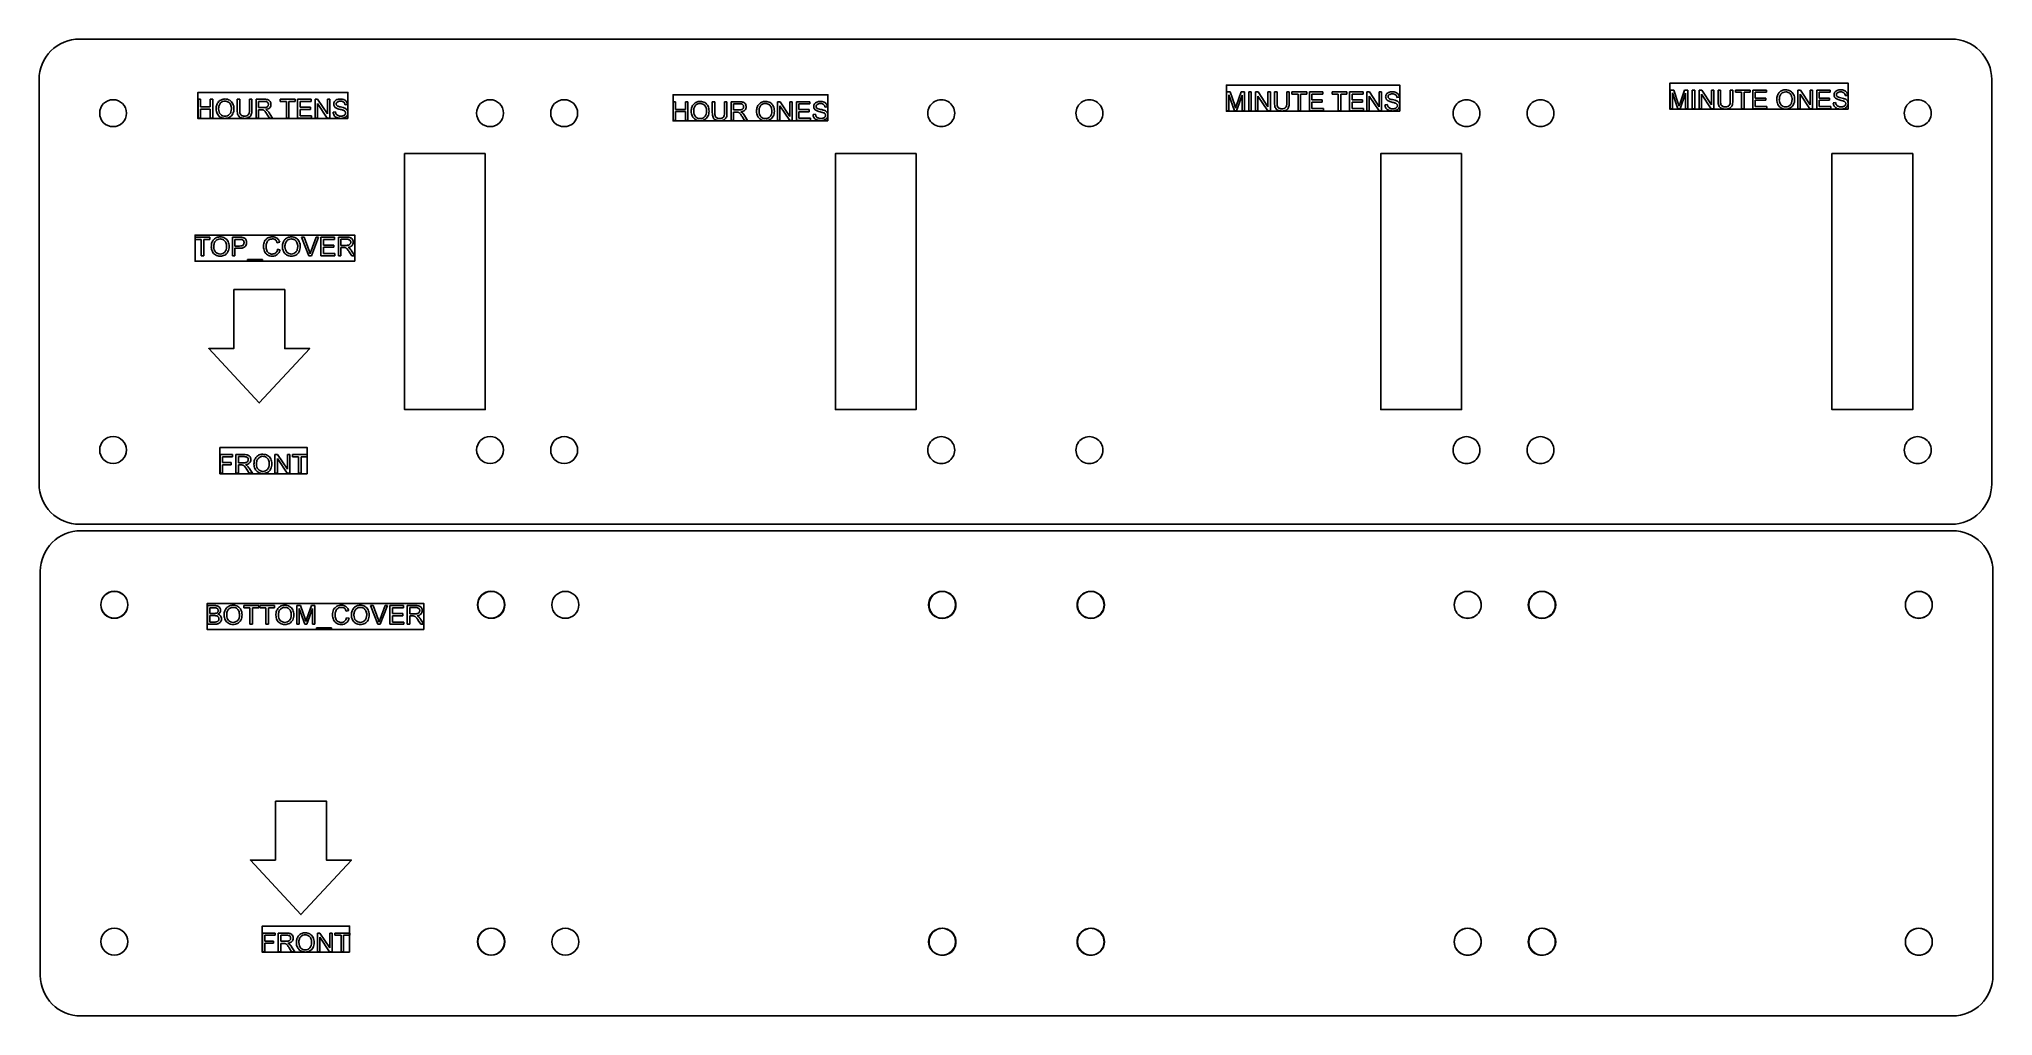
# Model space of a CAD drawing. Header units: millimetres. Extents: x 14 to 304, y 40 to 185.
import ezdxf

# ---------------------------------------------------------------- set-up
doc = ezdxf.new("R2010")
doc.units = ezdxf.units.MM
doc.layers.get('0').update_dxf_attribs({"linetype": 'CONTINUOUS'})

msp = doc.modelspace()

# ---------------------------------------------------------------- linework, layer by layer
for p, q in [((189.91, 174.63), (189.91, 177.41)), ((189.91, 177.41), (190.46, 177.41)), ((190.46, 177.41), (191.12, 175.44)), ((191.4, 175.47), (192.07, 177.41)), ((192.07, 177.41), (192.56, 177.41)), ((192.56, 177.41), (192.56, 174.63)), ((193.22, 174.63), (193.22, 177.41)), ((193.22, 177.41), (193.58, 177.41)), ((193.58, 177.41), (193.58, 174.63)), ((194.23, 174.63), (194.23, 177.41)), ((194.23, 177.41), (194.6, 177.41)), ((194.6, 177.41), (196.06, 175.22)), ((196.06, 175.22), (196.06, 177.41)), ((196.06, 177.41), (196.42, 177.41)), ((196.42, 177.41), (196.42, 174.63)), ((197.04, 175.8), (197.04, 177.41)), ((197.04, 177.41), (197.41, 177.41)), ((197.41, 177.41), (197.41, 175.8)), ((198.86, 177.41), (199.22, 177.41)), ((198.86, 175.8), (198.86, 177.41)), ((199.22, 177.41), (199.22, 175.8)), ((199.63, 177.08), (199.63, 177.41)), ((199.63, 177.41), (201.83, 177.41)), ((200.54, 177.08), (199.63, 177.08)), ((200.54, 174.63), (200.54, 177.08)), ((201.83, 177.08), (200.91, 177.08)), ((200.91, 177.08), (200.91, 174.63)), ((201.83, 177.41), (201.83, 177.08)), ((202.21, 174.63), (202.21, 177.41)), ((202.21, 177.41), (204.22, 177.41)), ((204.22, 177.08), (202.58, 177.08)), ((202.58, 177.08), (202.58, 176.23)), ((204.22, 177.41), (204.22, 177.08)), ((205.59, 177.08), (205.59, 177.41)), ((205.59, 177.41), (207.8, 177.41)), ((206.51, 177.08), (205.59, 177.08)), ((206.51, 174.63), (206.51, 177.08)), ((207.8, 177.08), (206.88, 177.08)), ((206.88, 177.08), (206.88, 174.63)), ((207.8, 177.41), (207.8, 177.08)), ((208.18, 174.63), (208.18, 177.41)), ((208.18, 177.41), (210.19, 177.41)), ((210.19, 177.08), (208.55, 177.08)), ((208.55, 177.08), (208.55, 176.23)), ((210.19, 177.41), (210.19, 177.08)), ((210.76, 174.63), (210.76, 177.41)), ((210.76, 177.41), (211.13, 177.41)), ((211.13, 177.41), (212.59, 175.22)), ((212.59, 175.22), (212.59, 177.41)), ((212.59, 177.41), (212.95, 177.41)), ((212.95, 177.41), (212.95, 174.63)), ((255.79, 174.91), (255.79, 177.69)), ((255.79, 177.69), (256.34, 177.69)), ((256.95, 174.91), (256.15, 177.28)), ((256.15, 177.28), (256.15, 174.91)), ((256.34, 177.69), (257, 175.72)), ((257.28, 175.76), (257.95, 177.69)), ((258.09, 177.24), (257.28, 174.91)), ((257.95, 177.69), (258.44, 177.69)), ((258.09, 174.91), (258.09, 177.24)), ((258.44, 177.69), (258.44, 174.91)), ((259.1, 174.91), (259.1, 177.69)), ((259.1, 177.69), (259.47, 177.69)), ((259.47, 177.69), (259.47, 174.91)), ((260.11, 174.91), (260.11, 177.69)), ((260.11, 177.69), (260.49, 177.69)), ((261.92, 174.91), (260.46, 177.09)), ((260.46, 177.09), (260.46, 174.91)), ((260.49, 177.69), (261.95, 175.51)), ((261.95, 175.51), (261.95, 177.69)), ((261.95, 177.69), (262.3, 177.69)), ((262.3, 177.69), (262.3, 174.91)), ((262.92, 176.08), (262.92, 177.69)), ((262.92, 177.69), (263.29, 177.69)), ((263.29, 177.69), (263.29, 176.09)), ((264.74, 177.69), (265.11, 177.69)), ((264.74, 176.09), (264.74, 177.69)), ((265.11, 177.69), (265.11, 176.08)), ((265.51, 177.36), (265.51, 177.69)), ((265.51, 177.69), (267.71, 177.69)), ((266.43, 177.36), (265.51, 177.36)), ((266.43, 174.91), (266.43, 177.36)), ((267.71, 177.36), (266.79, 177.36)), ((266.79, 177.36), (266.79, 174.91)), ((267.71, 177.69), (267.71, 177.36)), ((268.1, 174.91), (268.1, 177.69)), ((268.1, 177.69), (270.1, 177.69)), ((270.1, 177.36), (268.46, 177.36)), ((268.46, 177.36), (268.46, 176.51)), ((270.1, 177.69), (270.1, 177.36)), ((274.77, 174.91), (274.77, 177.69)), ((274.77, 177.69), (275.15, 177.69)), ((276.58, 174.91), (275.12, 177.09)), ((275.12, 177.09), (275.12, 174.91)), ((275.15, 177.69), (276.61, 175.51)), ((276.61, 175.51), (276.61, 177.69)), ((276.61, 177.69), (276.96, 177.69)), ((276.96, 177.69), (276.96, 174.91)), ((277.58, 174.91), (277.58, 177.69)), ((277.58, 177.69), (279.59, 177.69)), ((279.59, 177.36), (277.95, 177.36)), ((277.95, 177.36), (277.95, 176.51)), ((279.59, 177.69), (279.59, 177.36)), ((37.12, 173.54), (37.12, 176.32)), ((37.12, 176.32), (37.49, 176.32)), ((37.49, 176.32), (37.49, 175.18)), ((37.49, 175.18), (38.94, 175.18)), ((38.94, 174.85), (37.49, 174.85)), ((37.49, 174.85), (37.49, 173.54)), ((38.94, 175.18), (38.94, 176.32)), ((38.94, 176.32), (39.3, 176.32)), ((38.94, 173.54), (38.94, 174.85)), ((39.3, 176.32), (39.3, 173.54)), ((42.94, 174.71), (42.94, 176.32)), ((42.94, 176.32), (43.31, 176.32)), ((43.31, 176.32), (43.31, 174.71)), ((44.76, 176.32), (45.12, 176.32)), ((44.76, 174.71), (44.76, 176.32)), ((45.12, 176.32), (45.12, 174.71)), ((45.74, 173.54), (45.74, 176.32)), ((45.74, 176.32), (46.97, 176.32)), ((46.99, 176.01), (46.11, 176.01)), ((46.11, 176.01), (46.11, 175.09)), ((46.11, 175.09), (46.9, 175.09)), ((46.54, 174.77), (46.11, 174.77)), ((46.11, 174.77), (46.11, 173.54)), ((47.71, 174.3), (48.19, 173.54)), ((49.34, 175.99), (49.34, 176.32)), ((49.34, 176.32), (51.54, 176.32)), ((50.25, 175.99), (49.34, 175.99)), ((50.25, 173.54), (50.25, 175.99)), ((51.54, 175.99), (50.62, 175.99)), ((50.62, 175.99), (50.62, 173.54)), ((51.54, 176.32), (51.54, 175.99)), ((51.92, 173.54), (51.92, 176.32)), ((51.92, 176.32), (53.93, 176.32)), ((53.93, 175.99), (52.29, 175.99)), ((52.29, 175.99), (52.29, 175.14)), ((52.29, 175.14), (53.83, 175.14)), ((53.83, 174.81), (52.29, 174.81)), ((52.29, 174.81), (52.29, 173.87)), ((53.83, 175.14), (53.83, 174.81)), ((53.93, 176.32), (53.93, 175.99)), ((54.5, 173.54), (54.5, 176.32)), ((54.5, 176.32), (54.88, 176.32)), ((56.31, 173.54), (54.85, 175.72)), ((54.85, 175.72), (54.85, 173.54)), ((54.88, 176.32), (56.34, 174.14)), ((56.34, 174.14), (56.34, 176.32)), ((56.34, 176.32), (56.69, 176.32)), ((56.69, 176.32), (56.69, 173.54)), ((57.18, 174.43), (57.53, 174.46)), ((59.31, 175.53), (58.96, 175.51)), ((107.7, 173.19), (107.7, 175.96)), ((107.7, 175.96), (108.07, 175.96)), ((108.07, 175.96), (108.07, 174.82)), ((108.07, 174.82), (109.52, 174.82)), ((109.52, 174.5), (108.07, 174.5)), ((108.07, 174.5), (108.07, 173.19)), ((109.52, 174.82), (109.52, 175.96)), ((109.52, 175.96), (109.88, 175.96)), ((109.52, 173.19), (109.52, 174.5)), ((109.88, 175.96), (109.88, 173.19)), ((113.52, 174.36), (113.52, 175.96)), ((113.52, 175.96), (113.89, 175.96)), ((113.89, 175.96), (113.89, 174.36)), ((115.34, 175.96), (115.7, 175.96)), ((115.34, 174.36), (115.34, 175.96)), ((115.7, 175.96), (115.7, 174.36)), ((116.32, 173.19), (116.32, 175.96)), ((116.32, 175.96), (117.55, 175.96)), ((117.57, 175.66), (116.69, 175.66)), ((116.69, 175.66), (116.69, 174.74)), ((116.69, 174.74), (117.48, 174.74)), ((117.12, 174.42), (116.69, 174.42)), ((116.69, 174.42), (116.69, 173.19)), ((123.21, 173.19), (123.21, 175.96)), ((123.21, 175.96), (123.59, 175.96)), ((125.02, 173.19), (123.56, 175.37)), ((123.56, 175.37), (123.56, 173.19)), ((123.59, 175.96), (125.05, 173.78)), ((125.05, 173.78), (125.05, 175.96)), ((125.05, 175.96), (125.4, 175.96)), ((125.4, 175.96), (125.4, 173.19)), ((126.03, 173.19), (126.03, 175.96)), ((126.03, 175.96), (128.03, 175.96)), ((128.03, 175.64), (126.39, 175.64)), ((126.39, 175.64), (126.39, 174.79)), ((126.39, 174.79), (127.93, 174.79)), ((127.93, 174.46), (126.39, 174.46)), ((126.39, 174.46), (126.39, 173.51)), ((127.93, 174.79), (127.93, 174.46)), ((128.03, 175.96), (128.03, 175.64)), ((130.61, 175.18), (130.26, 175.16)), ((190.26, 174.63), (189.91, 174.63)), ((191.07, 174.63), (190.26, 176.99)), ((190.26, 176.99), (190.26, 174.63)), ((191.4, 174.63), (191.07, 174.63)), ((192.21, 176.95), (191.4, 174.63)), ((192.21, 174.63), (192.21, 176.95)), ((192.56, 174.63), (192.21, 174.63)), ((193.58, 174.63), (193.22, 174.63)), ((194.58, 174.63), (194.23, 174.63)), ((196.04, 174.63), (194.58, 176.81)), ((194.58, 176.81), (194.58, 174.63)), ((196.42, 174.63), (196.04, 174.63)), ((200.91, 174.63), (200.54, 174.63)), ((204.29, 174.63), (202.21, 174.63)), ((202.58, 176.23), (204.12, 176.23)), ((204.12, 175.9), (202.58, 175.9)), ((202.58, 175.9), (202.58, 174.96)), ((202.58, 174.96), (204.29, 174.96)), ((204.12, 176.23), (204.12, 175.9)), ((204.29, 174.96), (204.29, 174.63)), ((206.88, 174.63), (206.51, 174.63)), ((210.25, 174.63), (208.18, 174.63)), ((208.55, 176.23), (210.08, 176.23)), ((210.08, 175.9), (208.55, 175.9)), ((208.55, 175.9), (208.55, 174.96)), ((208.55, 174.96), (210.25, 174.96)), ((210.08, 176.23), (210.08, 175.9)), ((210.25, 174.96), (210.25, 174.63)), ((211.11, 174.63), (210.76, 174.63)), ((212.57, 174.63), (211.11, 176.81)), ((211.11, 176.81), (211.11, 174.63)), ((212.95, 174.63), (212.57, 174.63)), ((213.44, 175.52), (213.79, 175.55)), ((215.57, 176.62), (215.21, 176.6)), ((256.15, 174.91), (255.79, 174.91)), ((257.28, 174.91), (256.95, 174.91)), ((258.44, 174.91), (258.09, 174.91)), ((259.47, 174.91), (259.1, 174.91)), ((260.46, 174.91), (260.11, 174.91)), ((262.3, 174.91), (261.92, 174.91)), ((266.79, 174.91), (266.43, 174.91)), ((270.17, 174.91), (268.1, 174.91)), ((268.46, 176.51), (270, 176.51)), ((270, 176.19), (268.46, 176.19)), ((268.46, 176.19), (268.46, 175.24)), ((268.46, 175.24), (270.17, 175.24)), ((270, 176.51), (270, 176.19)), ((270.17, 175.24), (270.17, 174.91)), ((275.12, 174.91), (274.77, 174.91)), ((276.96, 174.91), (276.58, 174.91)), ((279.66, 174.91), (277.58, 174.91)), ((277.95, 176.51), (279.49, 176.51)), ((279.49, 176.19), (277.95, 176.19)), ((277.95, 176.19), (277.95, 175.24)), ((277.95, 175.24), (279.66, 175.24)), ((279.49, 176.51), (279.49, 176.19)), ((279.66, 175.24), (279.66, 174.91)), ((280.04, 175.8), (280.39, 175.83)), ((282.17, 176.91), (281.81, 176.88)), ((37.49, 173.54), (37.12, 173.54)), ((39.3, 173.54), (38.94, 173.54)), ((46.11, 173.54), (45.74, 173.54)), ((47.73, 173.54), (47.36, 174.12)), ((48.19, 173.54), (47.73, 173.54)), ((50.62, 173.54), (50.25, 173.54)), ((54, 173.54), (51.92, 173.54)), ((52.29, 173.87), (54, 173.87)), ((54, 173.87), (54, 173.54)), ((54.85, 173.54), (54.5, 173.54)), ((56.69, 173.54), (56.31, 173.54)), ((108.07, 173.19), (107.7, 173.19)), ((109.88, 173.19), (109.52, 173.19)), ((116.69, 173.19), (116.32, 173.19)), ((118.31, 173.19), (117.94, 173.76)), ((118.29, 173.94), (118.77, 173.19)), ((118.77, 173.19), (118.31, 173.19)), ((123.56, 173.19), (123.21, 173.19)), ((125.4, 173.19), (125.02, 173.19)), ((128.1, 173.19), (126.03, 173.19)), ((126.39, 173.51), (128.1, 173.51)), ((128.1, 173.51), (128.1, 173.19)), ((128.48, 174.08), (128.83, 174.11)), ((36.69, 155.53), (36.69, 155.86)), ((36.69, 155.86), (38.89, 155.86)), ((37.61, 155.53), (36.69, 155.53)), ((37.61, 153.08), (37.61, 155.53)), ((38.89, 155.53), (37.97, 155.53)), ((37.97, 155.53), (37.97, 153.08)), ((38.89, 155.86), (38.89, 155.53)), ((42.22, 153.08), (42.22, 155.86)), ((42.22, 155.86), (43.27, 155.86)), ((43.3, 155.53), (42.59, 155.53)), ((42.59, 155.53), (42.59, 154.54)), ((42.59, 154.54), (43.3, 154.54)), ((43.3, 154.21), (42.59, 154.21)), ((42.59, 154.21), (42.59, 153.08)), ((49.27, 155.1), (48.9, 155.01)), ((48.95, 154.05), (49.31, 153.96)), ((53.58, 153.08), (52.5, 155.86)), ((52.5, 155.86), (52.9, 155.86)), ((52.9, 155.86), (53.62, 153.84)), ((53.92, 153.84), (54.67, 155.86)), ((55.04, 155.86), (53.96, 153.08)), ((54.67, 155.86), (55.04, 155.86)), ((55.38, 153.08), (55.38, 155.86)), ((55.38, 155.86), (57.39, 155.86)), ((57.39, 155.53), (55.75, 155.53)), ((55.75, 155.53), (55.75, 154.68)), ((55.75, 154.68), (57.29, 154.68)), ((57.29, 154.35), (55.75, 154.35)), ((55.75, 154.35), (55.75, 153.41)), ((57.29, 154.68), (57.29, 154.35)), ((57.39, 155.86), (57.39, 155.53)), ((57.97, 153.08), (57.97, 155.86)), ((57.97, 155.86), (59.2, 155.86)), ((59.21, 155.55), (58.34, 155.55)), ((58.34, 155.55), (58.34, 154.63)), ((58.34, 154.63), (59.13, 154.63)), ((58.76, 154.31), (58.34, 154.31)), ((58.34, 154.31), (58.34, 153.08)), ((59.93, 153.84), (60.42, 153.08)), ((37.97, 153.08), (37.61, 153.08)), ((42.59, 153.08), (42.22, 153.08)), ((44.45, 152.31), (44.45, 152.55)), ((44.45, 152.55), (46.71, 152.55)), ((46.71, 152.31), (44.45, 152.31)), ((46.71, 152.55), (46.71, 152.31)), ((53.96, 153.08), (53.58, 153.08)), ((57.45, 153.08), (55.38, 153.08)), ((55.75, 153.41), (57.45, 153.41)), ((57.45, 153.41), (57.45, 153.08)), ((58.34, 153.08), (57.97, 153.08)), ((59.95, 153.08), (59.59, 153.66)), ((60.42, 153.08), (59.95, 153.08)), ((40.39, 120.8), (40.39, 123.58)), ((40.39, 123.58), (42.26, 123.58)), ((42.26, 123.25), (40.75, 123.25)), ((40.75, 123.25), (40.75, 122.39)), ((40.75, 122.39), (42.06, 122.39)), ((42.06, 122.07), (40.75, 122.07)), ((40.75, 122.07), (40.75, 120.8)), ((42.06, 122.39), (42.06, 122.07)), ((42.26, 123.58), (42.26, 123.25)), ((42.74, 120.8), (42.74, 123.58)), ((42.74, 123.58), (43.97, 123.58)), ((43.99, 123.28), (43.11, 123.28)), ((43.11, 123.28), (43.11, 122.36)), ((43.11, 122.36), (43.9, 122.36)), ((43.54, 122.04), (43.11, 122.04)), ((43.11, 122.04), (43.11, 120.8)), ((48.55, 120.8), (48.55, 123.58)), ((48.55, 123.58), (48.93, 123.58)), ((50.37, 120.8), (48.91, 122.99)), ((48.91, 122.99), (48.91, 120.8)), ((48.93, 123.58), (50.39, 121.4)), ((50.39, 121.4), (50.39, 123.58)), ((50.39, 123.58), (50.74, 123.58)), ((50.74, 123.58), (50.74, 120.8)), ((51.15, 123.25), (51.15, 123.58)), ((51.15, 123.58), (53.35, 123.58)), ((52.07, 123.25), (51.15, 123.25)), ((52.07, 120.8), (52.07, 123.25)), ((53.35, 123.25), (52.43, 123.25)), ((52.43, 123.25), (52.43, 120.8)), ((53.35, 123.58), (53.35, 123.25)), ((40.75, 120.8), (40.39, 120.8)), ((43.11, 120.8), (42.74, 120.8)), ((44.73, 120.8), (44.36, 121.38)), ((44.71, 121.56), (45.19, 120.8)), ((45.19, 120.8), (44.73, 120.8)), ((48.91, 120.8), (48.55, 120.8)), ((50.74, 120.8), (50.37, 120.8)), ((52.43, 120.8), (52.07, 120.8)), ((38.51, 98.39), (38.51, 101.17)), ((38.51, 101.17), (39.55, 101.17)), ((39.43, 100.84), (38.88, 100.84)), ((38.88, 100.84), (38.88, 100)), ((38.88, 100), (39.48, 100)), ((39.52, 99.67), (38.88, 99.67)), ((38.88, 99.67), (38.88, 98.72)), ((38.88, 98.72), (39.57, 98.72)), ((43.92, 100.84), (43.92, 101.17)), ((43.92, 101.17), (46.13, 101.17)), ((44.84, 100.84), (43.92, 100.84)), ((44.84, 98.39), (44.84, 100.84)), ((46.13, 100.84), (45.21, 100.84)), ((45.21, 100.84), (45.21, 98.39)), ((46.13, 101.17), (46.13, 100.84)), ((46.29, 100.84), (46.29, 101.17)), ((46.29, 101.17), (48.5, 101.17)), ((47.21, 100.84), (46.29, 100.84)), ((47.21, 98.39), (47.21, 100.84)), ((48.5, 100.84), (47.58, 100.84)), ((47.58, 100.84), (47.58, 98.39)), ((48.5, 101.17), (48.5, 100.84)), ((51.81, 98.39), (51.81, 101.17)), ((51.81, 101.17), (52.36, 101.17)), ((52.97, 98.39), (52.16, 100.75)), ((52.16, 100.75), (52.16, 98.39)), ((52.36, 101.17), (53.02, 99.2)), ((53.3, 99.23), (53.97, 101.17)), ((54.11, 100.71), (53.3, 98.39)), ((53.97, 101.17), (54.46, 101.17)), ((54.11, 98.39), (54.11, 100.71)), ((54.46, 101.17), (54.46, 98.39)), ((59.51, 100.41), (59.15, 100.32)), ((59.19, 99.36), (59.56, 99.27)), ((63.83, 98.39), (62.75, 101.17)), ((62.75, 101.17), (63.15, 101.17)), ((63.15, 101.17), (63.87, 99.15)), ((64.17, 99.15), (64.92, 101.17)), ((65.29, 101.17), (64.2, 98.39)), ((64.92, 101.17), (65.29, 101.17)), ((65.63, 98.39), (65.63, 101.17)), ((65.63, 101.17), (67.64, 101.17)), ((67.64, 100.84), (66, 100.84)), ((66, 100.84), (66, 99.99)), ((66, 99.99), (67.53, 99.99)), ((67.53, 99.66), (66, 99.66)), ((66, 99.66), (66, 98.72)), ((66, 98.72), (67.7, 98.72)), ((67.53, 99.99), (67.53, 99.66)), ((67.64, 101.17), (67.64, 100.84)), ((67.7, 98.72), (67.7, 98.39)), ((68.21, 98.39), (68.21, 101.17)), ((68.21, 101.17), (69.45, 101.17)), ((69.46, 100.86), (68.58, 100.86)), ((68.58, 100.86), (68.58, 99.94)), ((68.58, 99.94), (69.37, 99.94)), ((69.01, 99.62), (68.58, 99.62)), ((68.58, 99.62), (68.58, 98.39)), ((70.2, 98.39), (69.83, 98.97)), ((70.18, 99.15), (70.66, 98.39)), ((39.57, 98.39), (38.51, 98.39)), ((45.21, 98.39), (44.84, 98.39)), ((47.58, 98.39), (47.21, 98.39)), ((52.16, 98.39), (51.81, 98.39)), ((53.3, 98.39), (52.97, 98.39)), ((54.46, 98.39), (54.11, 98.39)), ((54.7, 97.62), (54.7, 97.86)), ((54.7, 97.86), (56.96, 97.86)), ((56.96, 97.62), (54.7, 97.62)), ((56.96, 97.86), (56.96, 97.62)), ((64.2, 98.39), (63.83, 98.39)), ((67.7, 98.39), (65.63, 98.39)), ((68.58, 98.39), (68.21, 98.39)), ((70.66, 98.39), (70.2, 98.39)), ((46.68, 49.77), (46.68, 52.55)), ((46.68, 52.55), (48.56, 52.55)), ((48.56, 52.55), (48.56, 52.22)), ((49.04, 49.77), (49.04, 52.55)), ((49.04, 52.55), (50.27, 52.55)), ((54.85, 49.77), (54.85, 52.55)), ((54.85, 52.55), (55.23, 52.55)), ((55.23, 52.55), (56.69, 50.37)), ((56.69, 50.37), (56.69, 52.55)), ((56.69, 52.55), (57.04, 52.55)), ((57.04, 52.55), (57.04, 49.77)), ((57.45, 52.22), (57.45, 52.55)), ((57.45, 52.55), (59.65, 52.55)), ((59.65, 52.55), (59.65, 52.22)), ((47.05, 49.77), (46.68, 49.77)), ((48.56, 52.22), (47.05, 52.22)), ((47.05, 52.22), (47.05, 51.36)), ((47.05, 51.36), (48.35, 51.36)), ((48.35, 51.03), (47.05, 51.03)), ((47.05, 51.03), (47.05, 49.77)), ((48.35, 51.36), (48.35, 51.03)), ((49.41, 49.77), (49.04, 49.77)), ((50.29, 52.24), (49.41, 52.24)), ((49.41, 52.24), (49.41, 51.32)), ((49.41, 51.32), (50.2, 51.32)), ((49.83, 51), (49.41, 51)), ((49.41, 51), (49.41, 49.77)), ((51.03, 49.77), (50.66, 50.35)), ((51.01, 50.52), (51.49, 49.77)), ((51.49, 49.77), (51.03, 49.77)), ((55.2, 49.77), (54.85, 49.77)), ((56.66, 49.77), (55.2, 51.95)), ((55.2, 51.95), (55.2, 49.77)), ((57.04, 49.77), (56.66, 49.77)), ((58.36, 52.22), (57.45, 52.22)), ((58.36, 49.77), (58.36, 52.22)), ((58.73, 49.77), (58.36, 49.77)), ((59.65, 52.22), (58.73, 52.22)), ((58.73, 52.22), (58.73, 49.77))]:
    msp.add_line(p, q)
for points in [[(297.58, 113.24, 0.414214), (303.58, 119.24), (303.58, 179.26, 0.414214), (297.58, 185.26), (19.51, 185.26, 0.414214), (13.51, 179.26), (13.51, 119.24, 0.414214), (19.51, 113.24)], [(297.75, 40.25, 0.414214), (303.75, 46.25), (303.75, 106.27, 0.414214), (297.75, 112.27), (19.69, 112.27, 0.414214), (13.69, 106.27), (13.69, 46.25, 0.414214), (19.69, 40.25)]]:
    msp.add_lwpolyline(points, format="xyb", close=True)
for points in [[(59.38, 173.47), (37.11, 173.47), (37.11, 177.35), (59.38, 177.35)], [(215.64, 174.56), (189.9, 174.56), (189.9, 178.44), (215.64, 178.44)], [(282.24, 174.84), (255.78, 174.84), (255.78, 178.72), (282.24, 178.72)], [(130.68, 173.12), (107.69, 173.12), (107.69, 177), (130.68, 177)], [(79.8, 168.26), (73.8, 168.26), (67.8, 168.26), (67.8, 130.26), (73.8, 130.26), (79.8, 130.26)], [(143.8, 168.26), (137.8, 168.26), (131.8, 168.26), (131.8, 130.26), (137.8, 130.26), (143.8, 130.26)], [(224.82, 168.26), (218.82, 168.26), (212.82, 168.26), (212.82, 130.26), (218.82, 130.26), (224.82, 130.26)], [(291.84, 168.26), (285.84, 168.26), (279.84, 168.26), (279.84, 130.26), (285.84, 130.26), (291.84, 130.26)], [(60.41, 152.29), (36.68, 152.29), (36.68, 156.17), (60.41, 156.17)], [(42.43, 148.08), (50.01, 148.08), (50.01, 139.32), (53.72, 139.32), (46.22, 131.24), (38.72, 139.32), (42.43, 139.32)], [(53.34, 120.74), (40.38, 120.74), (40.38, 124.62), (53.34, 124.62)], [(70.65, 97.6), (38.5, 97.6), (38.5, 101.48), (70.65, 101.48)], [(48.61, 72.14), (56.2, 72.14), (56.2, 63.37), (59.91, 63.37), (52.4, 55.3), (44.91, 63.37), (48.61, 63.37)], [(59.64, 49.7), (46.67, 49.7), (46.67, 53.58), (59.64, 53.58)]]:
    msp.add_lwpolyline(points, close=True)
at = {"extrusion": (0, 0, -1)}
for centre, start, end in [((-24.51, 174.26), 0, 180), ((-24.51, 174.26), -180, 0), ((-80.51, 174.26), 0, 180), ((-80.51, 174.26), -180, 0), ((-91.51, 174.26), 0, 180), ((-91.51, 174.26), -180, 0), ((-147.53, 174.26), -0.0797, 180.0797), ((-147.53, 174.26), -180.0797, 0.0797), ((-169.53, 174.26), -0.0797, 180.0797), ((-169.53, 174.26), -180.0797, 0.0797), ((-225.55, 174.26), -0.0797, 180.0797), ((-225.55, 174.26), -180.0797, 0.0797), ((-236.55, 174.26), -0.0797, 180.0797), ((-236.55, 174.26), -180.0797, 0.0797), ((-292.58, 174.26), -0.0797, 180.0797), ((-292.58, 174.26), -180.0797, 0.0797), ((-24.51, 124.26), 0, 180), ((-80.51, 124.26), 0, 180), ((-91.51, 124.24), 0, 180), ((-147.53, 124.24), -0.0797, 180.0797), ((-169.53, 124.24), -0.0797, 180.0797), ((-225.55, 124.24), -0.0797, 180.0797), ((-236.55, 124.24), -0.0797, 180.0797), ((-292.58, 124.24), -0.0797, 180.0797), ((-24.51, 124.26), -180, 0), ((-80.51, 124.26), -180, 0), ((-91.51, 124.24), -180, 0), ((-147.53, 124.24), -180.0797, 0.0797), ((-169.53, 124.24), -180.0797, 0.0797), ((-225.55, 124.24), -180.0797, 0.0797), ((-236.55, 124.24), -180.0797, 0.0797), ((-292.58, 124.24), -180.0797, 0.0797), ((-24.69, 101.29), 0, 180), ((-24.69, 101.27), 0, 180), ((-80.64, 101.29), 0, 180), ((-80.69, 101.27), 0, 180), ((-91.69, 101.27), 0, 180), ((-91.69, 101.27), 0, 180), ((-147.64, 101.27), 0, 180), ((-147.71, 101.27), -0.0797, 180.0797), ((-169.71, 101.27), -0.0797, 180.0797), ((-169.78, 101.27), 0, 180), ((-225.73, 101.27), -0.0797, 180.0797), ((-225.73, 101.27), 0.0001, 180), ((-236.73, 101.27), -0.0797, 180.0797), ((-236.8, 101.27), 0, 180), ((-292.75, 101.27), -0.0797, 180.0797), ((-292.75, 101.27), 0.0001, 179.9999), ((-24.69, 101.29), -180, 0), ((-24.69, 101.27), -180, 0), ((-80.64, 101.29), -180, 0), ((-80.69, 101.27), -180, 0), ((-91.69, 101.27), -180, 0), ((-91.69, 101.27), -180, 0), ((-147.64, 101.27), -180, 0), ((-147.71, 101.26), -180.0797, 0.0797), ((-169.71, 101.26), -180.0797, 0.0797), ((-169.78, 101.27), -180, 0), ((-225.73, 101.26), -180.0797, 0.0797), ((-225.73, 101.27), -180.0001, 0), ((-236.73, 101.26), -180.0797, 0.0797), ((-236.8, 101.27), -180, 0), ((-292.75, 101.26), -180.0797, 0.0797), ((-292.75, 101.27), -180.0001, 0.0001), ((-24.69, 51.27), 0, 180), ((-24.69, 51.27), 0, 180), ((-80.64, 51.27), 0, 180), ((-80.69, 51.27), 0, 180), ((-91.69, 51.25), 0, 180), ((-91.69, 51.25), 0, 180), ((-147.64, 51.25), 0, 180), ((-147.71, 51.25), -0.0797, 180.0797), ((-169.71, 51.25), -0.0797, 180.0797), ((-169.78, 51.25), 0, 180), ((-225.73, 51.25), -0.0797, 180.0797), ((-225.73, 51.25), 0, 180), ((-236.73, 51.25), -0.0797, 180.0797), ((-236.8, 51.25), 0, 180), ((-292.75, 51.25), -0.0797, 180.0797), ((-292.75, 51.25), 0, 180), ((-24.69, 51.27), -180, 0), ((-24.69, 51.27), -180, 0), ((-80.64, 51.27), -180, 0), ((-80.69, 51.27), -180, 0), ((-91.69, 51.25), -180, 0), ((-91.69, 51.25), -180, 0), ((-147.64, 51.25), -180, 0), ((-147.71, 51.24), -180.0797, 0.0797), ((-169.71, 51.24), -180.0797, 0.0797), ((-169.78, 51.25), -180, 0), ((-225.73, 51.24), -180.0797, 0.0797), ((-225.73, 51.25), -180, 0), ((-236.73, 51.24), -180.0797, 0.0797), ((-236.8, 51.25), -180, 0), ((-292.75, 51.24), -180.0797, 0.0797), ((-292.75, 51.25), -180, 0)]:
    msp.add_arc(centre, 2, start, end, dxfattribs=at)
for points, knots in [([(213.54, 176.69), (213.55, 176.76), (213.56, 176.9), (213.63, 177.02), (213.66, 177.08)], [0, 0, 0, 0, 0.02056318, 0.04154138, 0.04154138, 0.04154138, 0.04154138]), ([(213.66, 177.08), (213.71, 177.14), (213.8, 177.26), (213.94, 177.32), (214.01, 177.36)], [0, 0, 0, 0, 0.02177788, 0.04509243, 0.04509243, 0.04509243, 0.04509243]), ([(214.01, 177.36), (214.09, 177.39), (214.26, 177.44), (214.43, 177.45), (214.52, 177.45)], [0, 0, 0, 0, 0.0252275, 0.05209625, 0.05209625, 0.05209625, 0.05209625]), ([(214.54, 177.13), (214.44, 177.13), (214.27, 177.12), (214.12, 177.04), (214.05, 177.01)], [0, 0, 0, 0, 0.02898605, 0.0507842, 0.0507842, 0.0507842, 0.0507842]), ([(214.52, 177.45), (214.62, 177.45), (214.81, 177.44), (214.98, 177.38), (215.07, 177.35)], [0, 0, 0, 0, 0.02916777, 0.05565426, 0.05565426, 0.05565426, 0.05565426]), ([(215.02, 176.99), (214.96, 177.03), (214.81, 177.12), (214.63, 177.13), (214.54, 177.13)], [0, 0, 0, 0, 0.02266768, 0.05098222, 0.05098222, 0.05098222, 0.05098222]), ([(215.07, 177.35), (215.14, 177.32), (215.28, 177.25), (215.38, 177.12), (215.43, 177.06)], [0, 0, 0, 0, 0.02421825, 0.04715601, 0.04715601, 0.04715601, 0.04715601]), ([(215.43, 177.06), (215.47, 176.99), (215.54, 176.86), (215.56, 176.7), (215.57, 176.62)], [0, 0, 0, 0, 0.0227998, 0.04628722, 0.04628722, 0.04628722, 0.04628722]), ([(271.64, 176.26), (271.65, 176.48), (271.67, 176.88), (271.91, 177.2), (272.01, 177.35)], [0, 0, 0, 0, 0.0623475, 0.1166681, 0.1166681, 0.1166681, 0.1166681]), ([(272.01, 177.35), (272.15, 177.46), (272.43, 177.7), (272.79, 177.72), (272.97, 177.74)], [0, 0, 0, 0, 0.0516787, 0.1059071, 0.1059071, 0.1059071, 0.1059071]), ([(272.3, 177.15), (272.22, 177.04), (272.03, 176.77), (272.03, 176.44), (272.02, 176.26)], [0, 0, 0, 0, 0.04154689, 0.09574674, 0.09574674, 0.09574674, 0.09574674]), ([(272.98, 177.42), (272.85, 177.41), (272.6, 177.39), (272.4, 177.23), (272.3, 177.15)], [0, 0, 0, 0, 0.03692275, 0.07375747, 0.07375747, 0.07375747, 0.07375747]), ([(272.97, 177.74), (273.1, 177.73), (273.34, 177.72), (273.56, 177.61), (273.67, 177.55)], [0, 0, 0, 0, 0.03685725, 0.07241788, 0.07241788, 0.07241788, 0.07241788]), ([(273.47, 177.28), (273.39, 177.32), (273.24, 177.41), (273.06, 177.42), (272.98, 177.42)], [0, 0, 0, 0, 0.02564776, 0.05200347, 0.05200347, 0.05200347, 0.05200347]), ([(273.81, 176.89), (273.76, 176.97), (273.68, 177.13), (273.54, 177.23), (273.47, 177.28)], [0, 0, 0, 0, 0.02652225, 0.05218162, 0.05218162, 0.05218162, 0.05218162]), ([(273.67, 177.55), (273.76, 177.49), (273.96, 177.35), (274.08, 177.15), (274.14, 177.04)], [0, 0, 0, 0, 0.0349966, 0.07035915, 0.07035915, 0.07035915, 0.07035915]), ([(280.15, 176.97), (280.15, 177.04), (280.16, 177.18), (280.23, 177.3), (280.26, 177.36)], [0, 0, 0, 0, 0.02056318, 0.04154138, 0.04154138, 0.04154138, 0.04154138]), ([(280.26, 177.36), (280.31, 177.42), (280.4, 177.54), (280.54, 177.61), (280.61, 177.64)], [0, 0, 0, 0, 0.02177788, 0.04509243, 0.04509243, 0.04509243, 0.04509243]), ([(280.65, 177.29), (280.61, 177.25), (280.52, 177.17), (280.51, 177.05), (280.5, 177)], [0, 0, 0, 0, 0.01767748, 0.03411338, 0.03411338, 0.03411338, 0.03411338]), ([(280.61, 177.64), (280.69, 177.67), (280.86, 177.73), (281.03, 177.73), (281.12, 177.74)], [0, 0, 0, 0, 0.0252275, 0.05209625, 0.05209625, 0.05209625, 0.05209625]), ([(281.14, 177.41), (281.04, 177.41), (280.87, 177.41), (280.72, 177.33), (280.65, 177.29)], [0, 0, 0, 0, 0.02898629, 0.05078422, 0.05078422, 0.05078422, 0.05078422]), ([(281.12, 177.74), (281.22, 177.73), (281.41, 177.73), (281.58, 177.67), (281.67, 177.64)], [0, 0, 0, 0, 0.02916777, 0.05565426, 0.05565426, 0.05565426, 0.05565426]), ([(281.62, 177.28), (281.56, 177.32), (281.41, 177.41), (281.23, 177.41), (281.14, 177.41)], [0, 0, 0, 0, 0.02266746, 0.05098224, 0.05098224, 0.05098224, 0.05098224]), ([(281.81, 176.88), (281.8, 176.96), (281.78, 177.11), (281.67, 177.23), (281.62, 177.28)], [0, 0, 0, 0, 0.0239412, 0.04508625, 0.04508625, 0.04508625, 0.04508625]), ([(281.67, 177.64), (281.74, 177.6), (281.88, 177.53), (281.98, 177.41), (282.03, 177.34)], [0, 0, 0, 0, 0.02421825, 0.04715601, 0.04715601, 0.04715601, 0.04715601]), ([(282.03, 177.34), (282.07, 177.28), (282.14, 177.14), (282.16, 176.99), (282.17, 176.91)], [0, 0, 0, 0, 0.0227998, 0.04628722, 0.04628722, 0.04628722, 0.04628722]), ([(39.8, 174.89), (39.81, 175.11), (39.83, 175.5), (40.07, 175.83), (40.17, 175.98)], [0, 0, 0, 0, 0.0623474, 0.1166681, 0.1166681, 0.1166681, 0.1166681]), ([(39.96, 174.2), (39.92, 174.31), (39.82, 174.53), (39.81, 174.77), (39.8, 174.89)], [0, 0, 0, 0, 0.03577772, 0.07162162, 0.07162162, 0.07162162, 0.07162162]), ([(40.43, 173.68), (40.33, 173.75), (40.14, 173.89), (40.02, 174.1), (39.96, 174.2)], [0, 0, 0, 0, 0.0351963, 0.07049852, 0.07049852, 0.07049852, 0.07049852]), ([(40.17, 175.98), (40.31, 176.09), (40.59, 176.32), (40.95, 176.35), (41.13, 176.37)], [0, 0, 0, 0, 0.0516787, 0.1059071, 0.1059071, 0.1059071, 0.1059071]), ([(40.46, 175.78), (40.38, 175.67), (40.19, 175.4), (40.19, 175.07), (40.18, 174.89)], [0, 0, 0, 0, 0.04154689, 0.09574675, 0.09574675, 0.09574675, 0.09574675]), ([(40.18, 174.89), (40.19, 174.73), (40.2, 174.44), (40.37, 174.21), (40.45, 174.1)], [0, 0, 0, 0, 0.04538797, 0.08515526, 0.08515526, 0.08515526, 0.08515526]), ([(41.14, 176.05), (41.01, 176.04), (40.76, 176.02), (40.56, 175.86), (40.46, 175.78)], [0, 0, 0, 0, 0.03692272, 0.07375746, 0.07375746, 0.07375746, 0.07375746]), ([(41.13, 176.37), (41.26, 176.36), (41.5, 176.35), (41.72, 176.24), (41.83, 176.18)], [0, 0, 0, 0, 0.03685731, 0.07241788, 0.07241788, 0.07241788, 0.07241788]), ([(41.63, 175.91), (41.55, 175.95), (41.4, 176.03), (41.22, 176.04), (41.14, 176.05)], [0, 0, 0, 0, 0.02564776, 0.05200341, 0.05200341, 0.05200341, 0.05200341]), ([(41.97, 175.52), (41.92, 175.6), (41.84, 175.75), (41.7, 175.86), (41.63, 175.91)], [0, 0, 0, 0, 0.02652222, 0.05218163, 0.05218163, 0.05218163, 0.05218163]), ([(41.81, 174.1), (41.89, 174.21), (42.06, 174.46), (42.07, 174.76), (42.08, 174.93)], [0, 0, 0, 0, 0.04061769, 0.08860042, 0.08860042, 0.08860042, 0.08860042]), ([(42.29, 174.17), (42.23, 174.06), (42.1, 173.86), (41.9, 173.73), (41.81, 173.66)], [0, 0, 0, 0, 0.03581907, 0.0707088, 0.0707088, 0.0707088, 0.0707088]), ([(41.83, 176.18), (41.92, 176.12), (42.12, 175.98), (42.24, 175.77), (42.3, 175.67)], [0, 0, 0, 0, 0.03499655, 0.07035917, 0.07035917, 0.07035917, 0.07035917]), ([(42.08, 174.93), (42.08, 175.03), (42.07, 175.24), (42, 175.43), (41.97, 175.52)], [0, 0, 0, 0, 0.03189071, 0.06065663, 0.06065663, 0.06065663, 0.06065663]), ([(42.46, 174.92), (42.45, 174.79), (42.44, 174.53), (42.34, 174.29), (42.29, 174.17)], [0, 0, 0, 0, 0.04025416, 0.07805839, 0.07805839, 0.07805839, 0.07805839]), ([(42.3, 175.67), (42.34, 175.55), (42.44, 175.32), (42.45, 175.06), (42.46, 174.92)], [0, 0, 0, 0, 0.03712239, 0.07681259, 0.07681259, 0.07681259, 0.07681259]), ([(43.04, 174.02), (43.01, 174.12), (42.94, 174.34), (42.94, 174.58), (42.94, 174.71)], [0, 0, 0, 0, 0.03118367, 0.07075571, 0.07075571, 0.07075571, 0.07075571]), ([(43.31, 174.71), (43.31, 174.61), (43.31, 174.43), (43.35, 174.25), (43.37, 174.18)], [0, 0, 0, 0, 0.03147503, 0.05395708, 0.05395708, 0.05395708, 0.05395708]), ([(43.37, 174.18), (43.4, 174.13), (43.45, 174.02), (43.55, 173.95), (43.6, 173.92)], [0, 0, 0, 0, 0.01772232, 0.03566249, 0.03566249, 0.03566249, 0.03566249]), ([(44.58, 174.01), (44.63, 174.1), (44.76, 174.31), (44.76, 174.56), (44.76, 174.71)], [0, 0, 0, 0, 0.02980996, 0.07383888, 0.07383888, 0.07383888, 0.07383888]), ([(45.12, 174.71), (45.12, 174.59), (45.12, 174.36), (45.06, 174.14), (45.03, 174.05)], [0, 0, 0, 0, 0.03763913, 0.06744172, 0.06744172, 0.06744172, 0.06744172]), ([(46.74, 174.76), (46.71, 174.76), (46.64, 174.77), (46.58, 174.77), (46.54, 174.77)], [0, 0, 0, 0, 0.00830218, 0.0205282, 0.0205282, 0.0205282, 0.0205282]), ([(46.91, 174.69), (46.88, 174.7), (46.83, 174.73), (46.77, 174.75), (46.74, 174.76)], [0, 0, 0, 0, 0.00945327, 0.018389, 0.018389, 0.018389, 0.018389]), ([(46.9, 175.09), (46.97, 175.09), (47.11, 175.09), (47.24, 175.13), (47.29, 175.14)], [0, 0, 0, 0, 0.02249118, 0.03989425, 0.03989425, 0.03989425, 0.03989425]), ([(47.09, 174.5), (47.06, 174.54), (47.01, 174.61), (46.94, 174.66), (46.91, 174.69)], [0, 0, 0, 0, 0.0149885, 0.02640915, 0.02640915, 0.02640915, 0.02640915]), ([(46.97, 176.32), (47.08, 176.32), (47.27, 176.32), (47.46, 176.26), (47.54, 176.24)], [0, 0, 0, 0, 0.03273891, 0.05717233, 0.05717233, 0.05717233, 0.05717233]), ([(47.44, 175.88), (47.38, 175.92), (47.24, 176.01), (47.08, 176.01), (46.99, 176.01)], [0, 0, 0, 0, 0.02076253, 0.04769065, 0.04769065, 0.04769065, 0.04769065]), ([(47.36, 174.12), (47.31, 174.19), (47.23, 174.32), (47.13, 174.45), (47.09, 174.5)], [0, 0, 0, 0, 0.02651267, 0.04658016, 0.04658016, 0.04658016, 0.04658016]), ([(47.77, 175.06), (47.69, 175), (47.52, 174.86), (47.3, 174.82), (47.18, 174.8)], [0, 0, 0, 0, 0.02945708, 0.06542069, 0.06542069, 0.06542069, 0.06542069]), ([(47.18, 174.8), (47.22, 174.78), (47.3, 174.74), (47.37, 174.69), (47.4, 174.67)], [0, 0, 0, 0, 0.01460429, 0.02619151, 0.02619151, 0.02619151, 0.02619151]), ([(47.29, 175.14), (47.34, 175.16), (47.42, 175.2), (47.48, 175.27), (47.51, 175.31)], [0, 0, 0, 0, 0.01422243, 0.02766628, 0.02766628, 0.02766628, 0.02766628]), ([(47.4, 174.67), (47.46, 174.61), (47.57, 174.5), (47.66, 174.37), (47.71, 174.3)], [0, 0, 0, 0, 0.02285398, 0.04800966, 0.04800966, 0.04800966, 0.04800966]), ([(47.58, 175.56), (47.58, 175.62), (47.57, 175.75), (47.48, 175.84), (47.44, 175.88)], [0, 0, 0, 0, 0.01830605, 0.03630216, 0.03630216, 0.03630216, 0.03630216]), ([(47.51, 175.31), (47.53, 175.35), (47.57, 175.43), (47.58, 175.52), (47.58, 175.56)], [0, 0, 0, 0, 0.01318268, 0.02626946, 0.02626946, 0.02626946, 0.02626946]), ([(47.54, 176.24), (47.6, 176.21), (47.72, 176.15), (47.81, 176.04), (47.85, 175.98)], [0, 0, 0, 0, 0.02023266, 0.04123023, 0.04123023, 0.04123023, 0.04123023]), ([(47.96, 175.56), (47.95, 175.47), (47.94, 175.28), (47.83, 175.13), (47.77, 175.06)], [0, 0, 0, 0, 0.02765485, 0.05442373, 0.05442373, 0.05442373, 0.05442373]), ([(47.85, 175.98), (47.88, 175.91), (47.95, 175.78), (47.96, 175.63), (47.96, 175.56)], [0, 0, 0, 0, 0.02174545, 0.04386736, 0.04386736, 0.04386736, 0.04386736]), ([(57.33, 173.93), (57.29, 174.01), (57.21, 174.16), (57.19, 174.34), (57.18, 174.43)], [0, 0, 0, 0, 0.02599043, 0.05272998, 0.05272998, 0.05272998, 0.05272998]), ([(57.29, 175.6), (57.29, 175.67), (57.3, 175.81), (57.37, 175.93), (57.41, 175.99)], [0, 0, 0, 0, 0.02056318, 0.04154138, 0.04154138, 0.04154138, 0.04154138]), ([(57.39, 175.25), (57.36, 175.31), (57.3, 175.42), (57.29, 175.54), (57.29, 175.6)], [0, 0, 0, 0, 0.01792826, 0.03630473, 0.03630473, 0.03630473, 0.03630473]), ([(57.68, 174.99), (57.62, 175.03), (57.51, 175.1), (57.42, 175.2), (57.39, 175.25)], [0, 0, 0, 0, 0.02092262, 0.03969467, 0.03969467, 0.03969467, 0.03969467]), ([(57.41, 175.99), (57.45, 176.05), (57.55, 176.17), (57.69, 176.24), (57.76, 176.27)], [0, 0, 0, 0, 0.02177788, 0.04509243, 0.04509243, 0.04509243, 0.04509243]), ([(57.53, 174.46), (57.54, 174.4), (57.56, 174.28), (57.62, 174.17), (57.64, 174.12)], [0, 0, 0, 0, 0.01940918, 0.03632659, 0.03632659, 0.03632659, 0.03632659]), ([(57.8, 175.92), (57.75, 175.88), (57.66, 175.8), (57.65, 175.68), (57.64, 175.62)], [0, 0, 0, 0, 0.01767748, 0.03411338, 0.03411338, 0.03411338, 0.03411338]), ([(57.64, 175.62), (57.65, 175.58), (57.66, 175.48), (57.72, 175.41), (57.75, 175.38)], [0, 0, 0, 0, 0.01390724, 0.02755977, 0.02755977, 0.02755977, 0.02755977]), ([(58.22, 174.82), (58.11, 174.85), (57.93, 174.89), (57.75, 174.97), (57.68, 174.99)], [0, 0, 0, 0, 0.03374597, 0.05644079, 0.05644079, 0.05644079, 0.05644079]), ([(57.75, 175.38), (57.81, 175.34), (57.99, 175.25), (58.18, 175.21), (58.3, 175.18)], [0, 0, 0, 0, 0.02151369, 0.05913408, 0.05913408, 0.05913408, 0.05913408]), ([(57.76, 176.27), (57.84, 176.3), (58, 176.35), (58.18, 176.36), (58.27, 176.36)], [0, 0, 0, 0, 0.0252275, 0.05209625, 0.05209625, 0.05209625, 0.05209625]), ([(58.28, 176.04), (58.18, 176.04), (58.01, 176.04), (57.86, 175.95), (57.8, 175.92)], [0, 0, 0, 0, 0.02898629, 0.05078422, 0.05078422, 0.05078422, 0.05078422]), ([(58.71, 174.69), (58.65, 174.71), (58.49, 174.76), (58.32, 174.8), (58.22, 174.82)], [0, 0, 0, 0, 0.01879617, 0.05129297, 0.05129297, 0.05129297, 0.05129297]), ([(58.27, 176.36), (58.36, 176.36), (58.55, 176.36), (58.73, 176.29), (58.81, 176.27)], [0, 0, 0, 0, 0.02916777, 0.05565426, 0.05565426, 0.05565426, 0.05565426]), ([(58.77, 175.91), (58.7, 175.95), (58.55, 176.03), (58.38, 176.04), (58.28, 176.04)], [0, 0, 0, 0, 0.02266746, 0.05098224, 0.05098224, 0.05098224, 0.05098224]), ([(58.3, 175.18), (58.43, 175.15), (58.64, 175.1), (58.84, 175.03), (58.92, 175)], [0, 0, 0, 0, 0.03895329, 0.06404622, 0.06404622, 0.06404622, 0.06404622]), ([(58.96, 174.52), (58.93, 174.55), (58.86, 174.63), (58.77, 174.66), (58.71, 174.69)], [0, 0, 0, 0, 0.01346962, 0.03017391, 0.03017391, 0.03017391, 0.03017391]), ([(58.96, 175.51), (58.94, 175.59), (58.92, 175.74), (58.81, 175.85), (58.77, 175.91)], [0, 0, 0, 0, 0.0239412, 0.04508625, 0.04508625, 0.04508625, 0.04508625]), ([(58.81, 176.27), (58.88, 176.23), (59.03, 176.16), (59.13, 176.03), (59.17, 175.97)], [0, 0, 0, 0, 0.02421825, 0.04715601, 0.04715601, 0.04715601, 0.04715601]), ([(58.92, 175), (58.99, 174.96), (59.13, 174.89), (59.23, 174.77), (59.28, 174.72)], [0, 0, 0, 0, 0.02459501, 0.04609262, 0.04609262, 0.04609262, 0.04609262]), ([(59.04, 174.29), (59.04, 174.34), (59.03, 174.42), (58.99, 174.49), (58.96, 174.52)], [0, 0, 0, 0, 0.0123909, 0.0244076, 0.0244076, 0.0244076, 0.0244076]), ([(58.96, 174.06), (58.98, 174.09), (59.03, 174.17), (59.04, 174.25), (59.04, 174.29)], [0, 0, 0, 0, 0.01282842, 0.02537074, 0.02537074, 0.02537074, 0.02537074]), ([(59.17, 175.97), (59.21, 175.91), (59.29, 175.77), (59.3, 175.61), (59.31, 175.53)], [0, 0, 0, 0, 0.0227998, 0.04628722, 0.04628722, 0.04628722, 0.04628722]), ([(59.39, 174.32), (59.39, 174.25), (59.38, 174.1), (59.3, 173.97), (59.27, 173.91)], [0, 0, 0, 0, 0.02176241, 0.04413988, 0.04413988, 0.04413988, 0.04413988]), ([(59.28, 174.72), (59.31, 174.66), (59.38, 174.54), (59.39, 174.4), (59.39, 174.32)], [0, 0, 0, 0, 0.02038561, 0.04163899, 0.04163899, 0.04163899, 0.04163899]), ([(110.38, 174.54), (110.39, 174.75), (110.41, 175.15), (110.65, 175.47), (110.76, 175.62)], [0, 0, 0, 0, 0.0623474, 0.1166681, 0.1166681, 0.1166681, 0.1166681]), ([(110.54, 173.85), (110.5, 173.96), (110.4, 174.18), (110.39, 174.42), (110.38, 174.54)], [0, 0, 0, 0, 0.03577772, 0.07162162, 0.07162162, 0.07162162, 0.07162162]), ([(110.76, 175.62), (110.89, 175.74), (111.17, 175.97), (111.53, 176), (111.71, 176.01)], [0, 0, 0, 0, 0.0516787, 0.1059071, 0.1059071, 0.1059071, 0.1059071]), ([(111.04, 175.43), (110.96, 175.31), (110.77, 175.05), (110.77, 174.72), (110.76, 174.53)], [0, 0, 0, 0, 0.04154689, 0.09574675, 0.09574675, 0.09574675, 0.09574675]), ([(110.76, 174.53), (110.77, 174.38), (110.79, 174.09), (110.95, 173.85), (111.03, 173.74)], [0, 0, 0, 0, 0.04538797, 0.08515526, 0.08515526, 0.08515526, 0.08515526]), ([(111.72, 175.7), (111.59, 175.69), (111.34, 175.66), (111.14, 175.51), (111.04, 175.43)], [0, 0, 0, 0, 0.03692272, 0.07375746, 0.07375746, 0.07375746, 0.07375746]), ([(111.71, 176.01), (111.84, 176.01), (112.08, 175.99), (112.3, 175.88), (112.41, 175.83)], [0, 0, 0, 0, 0.03685731, 0.07241788, 0.07241788, 0.07241788, 0.07241788]), ([(112.21, 175.56), (112.13, 175.6), (111.98, 175.68), (111.8, 175.69), (111.72, 175.7)], [0, 0, 0, 0, 0.02564776, 0.05200341, 0.05200341, 0.05200341, 0.05200341]), ([(112.55, 175.17), (112.5, 175.25), (112.42, 175.4), (112.28, 175.51), (112.21, 175.56)], [0, 0, 0, 0, 0.02652222, 0.05218163, 0.05218163, 0.05218163, 0.05218163]), ([(112.39, 173.75), (112.47, 173.86), (112.64, 174.11), (112.65, 174.41), (112.66, 174.57)], [0, 0, 0, 0, 0.04061769, 0.08860042, 0.08860042, 0.08860042, 0.08860042]), ([(112.41, 175.83), (112.5, 175.76), (112.7, 175.63), (112.82, 175.42), (112.88, 175.32)], [0, 0, 0, 0, 0.03499655, 0.07035917, 0.07035917, 0.07035917, 0.07035917]), ([(112.66, 174.57), (112.66, 174.68), (112.65, 174.88), (112.58, 175.08), (112.55, 175.17)], [0, 0, 0, 0, 0.03189071, 0.06065663, 0.06065663, 0.06065663, 0.06065663]), ([(113.04, 174.57), (113.03, 174.44), (113.02, 174.17), (112.92, 173.93), (112.87, 173.82)], [0, 0, 0, 0, 0.04025416, 0.07805839, 0.07805839, 0.07805839, 0.07805839]), ([(112.88, 175.32), (112.93, 175.2), (113.02, 174.96), (113.03, 174.71), (113.04, 174.57)], [0, 0, 0, 0, 0.03712239, 0.07681259, 0.07681259, 0.07681259, 0.07681259]), ([(113.63, 173.66), (113.6, 173.76), (113.53, 173.99), (113.52, 174.23), (113.52, 174.36)], [0, 0, 0, 0, 0.03118367, 0.07075571, 0.07075571, 0.07075571, 0.07075571]), ([(113.89, 174.36), (113.89, 174.26), (113.89, 174.08), (113.94, 173.9), (113.95, 173.83)], [0, 0, 0, 0, 0.03147503, 0.05395708, 0.05395708, 0.05395708, 0.05395708]), ([(115.16, 173.65), (115.21, 173.74), (115.34, 173.96), (115.34, 174.21), (115.34, 174.36)], [0, 0, 0, 0, 0.02980996, 0.07383888, 0.07383888, 0.07383888, 0.07383888]), ([(115.7, 174.36), (115.7, 174.23), (115.7, 174.01), (115.64, 173.79), (115.61, 173.69)], [0, 0, 0, 0, 0.03763913, 0.06744172, 0.06744172, 0.06744172, 0.06744172]), ([(117.32, 174.41), (117.29, 174.41), (117.23, 174.42), (117.16, 174.42), (117.12, 174.42)], [0, 0, 0, 0, 0.00830218, 0.0205282, 0.0205282, 0.0205282, 0.0205282]), ([(117.49, 174.33), (117.46, 174.35), (117.41, 174.38), (117.35, 174.4), (117.32, 174.41)], [0, 0, 0, 0, 0.00945327, 0.018389, 0.018389, 0.018389, 0.018389]), ([(117.48, 174.74), (117.56, 174.74), (117.69, 174.74), (117.82, 174.78), (117.87, 174.79)], [0, 0, 0, 0, 0.02249118, 0.03989425, 0.03989425, 0.03989425, 0.03989425]), ([(117.68, 174.15), (117.64, 174.19), (117.59, 174.26), (117.52, 174.31), (117.49, 174.33)], [0, 0, 0, 0, 0.0149885, 0.02640915, 0.02640915, 0.02640915, 0.02640915]), ([(117.55, 175.96), (117.66, 175.96), (117.86, 175.96), (118.04, 175.91), (118.12, 175.89)], [0, 0, 0, 0, 0.03273891, 0.05717233, 0.05717233, 0.05717233, 0.05717233]), ([(118.02, 175.53), (117.96, 175.57), (117.82, 175.65), (117.66, 175.66), (117.57, 175.66)], [0, 0, 0, 0, 0.02076253, 0.04769065, 0.04769065, 0.04769065, 0.04769065]), ([(118.35, 174.71), (118.27, 174.65), (118.1, 174.51), (117.88, 174.47), (117.76, 174.45)], [0, 0, 0, 0, 0.02945708, 0.06542069, 0.06542069, 0.06542069, 0.06542069]), ([(117.76, 174.45), (117.8, 174.43), (117.88, 174.39), (117.95, 174.34), (117.98, 174.31)], [0, 0, 0, 0, 0.01460429, 0.02619151, 0.02619151, 0.02619151, 0.02619151]), ([(117.87, 174.79), (117.92, 174.81), (118, 174.85), (118.06, 174.92), (118.09, 174.96)], [0, 0, 0, 0, 0.01422243, 0.02766628, 0.02766628, 0.02766628, 0.02766628]), ([(117.98, 174.31), (118.04, 174.26), (118.15, 174.14), (118.24, 174.01), (118.29, 173.94)], [0, 0, 0, 0, 0.02285398, 0.04800966, 0.04800966, 0.04800966, 0.04800966]), ([(118.16, 175.21), (118.16, 175.27), (118.15, 175.39), (118.06, 175.49), (118.02, 175.53)], [0, 0, 0, 0, 0.01830605, 0.03630216, 0.03630216, 0.03630216, 0.03630216]), ([(118.09, 174.96), (118.11, 175), (118.15, 175.07), (118.16, 175.16), (118.16, 175.21)], [0, 0, 0, 0, 0.01318268, 0.02626946, 0.02626946, 0.02626946, 0.02626946]), ([(118.12, 175.89), (118.18, 175.86), (118.31, 175.8), (118.39, 175.68), (118.43, 175.63)], [0, 0, 0, 0, 0.02023266, 0.04123023, 0.04123023, 0.04123023, 0.04123023]), ([(118.54, 175.21), (118.54, 175.11), (118.52, 174.93), (118.41, 174.78), (118.35, 174.71)], [0, 0, 0, 0, 0.02765485, 0.05442373, 0.05442373, 0.05442373, 0.05442373]), ([(118.43, 175.63), (118.46, 175.56), (118.53, 175.43), (118.54, 175.28), (118.54, 175.21)], [0, 0, 0, 0, 0.02174545, 0.04386736, 0.04386736, 0.04386736, 0.04386736]), ([(120.09, 174.54), (120.1, 174.75), (120.12, 175.15), (120.35, 175.47), (120.46, 175.62)], [0, 0, 0, 0, 0.0623474, 0.1166681, 0.1166681, 0.1166681, 0.1166681]), ([(120.24, 173.85), (120.2, 173.96), (120.11, 174.18), (120.09, 174.42), (120.09, 174.54)], [0, 0, 0, 0, 0.03577771, 0.07162161, 0.07162161, 0.07162161, 0.07162161]), ([(120.46, 175.62), (120.59, 175.74), (120.87, 175.97), (121.23, 176), (121.42, 176.01)], [0, 0, 0, 0, 0.0516787, 0.1059071, 0.1059071, 0.1059071, 0.1059071]), ([(120.75, 175.43), (120.66, 175.31), (120.48, 175.05), (120.47, 174.72), (120.46, 174.53)], [0, 0, 0, 0, 0.04154683, 0.0957467, 0.0957467, 0.0957467, 0.0957467]), ([(120.46, 174.53), (120.47, 174.38), (120.49, 174.09), (120.66, 173.85), (120.73, 173.74)], [0, 0, 0, 0, 0.04538797, 0.08515524, 0.08515524, 0.08515524, 0.08515524]), ([(121.42, 175.7), (121.29, 175.69), (121.04, 175.66), (120.84, 175.51), (120.75, 175.43)], [0, 0, 0, 0, 0.03692263, 0.07375745, 0.07375745, 0.07375745, 0.07375745]), ([(121.42, 176.01), (121.54, 176.01), (121.78, 175.99), (122, 175.88), (122.11, 175.83)], [0, 0, 0, 0, 0.03685725, 0.07241788, 0.07241788, 0.07241788, 0.07241788]), ([(121.91, 175.56), (121.84, 175.6), (121.68, 175.68), (121.51, 175.69), (121.42, 175.7)], [0, 0, 0, 0, 0.02564787, 0.05200346, 0.05200346, 0.05200346, 0.05200346]), ([(122.25, 175.17), (122.21, 175.25), (122.12, 175.4), (121.98, 175.51), (121.91, 175.56)], [0, 0, 0, 0, 0.02652219, 0.05218164, 0.05218164, 0.05218164, 0.05218164]), ([(122.09, 173.75), (122.17, 173.86), (122.34, 174.11), (122.36, 174.41), (122.36, 174.57)], [0, 0, 0, 0, 0.04061772, 0.08860043, 0.08860043, 0.08860043, 0.08860043]), ([(122.11, 175.83), (122.21, 175.76), (122.4, 175.63), (122.52, 175.42), (122.58, 175.32)], [0, 0, 0, 0, 0.0349966, 0.07035915, 0.07035915, 0.07035915, 0.07035915]), ([(122.36, 174.57), (122.36, 174.68), (122.35, 174.88), (122.28, 175.08), (122.25, 175.17)], [0, 0, 0, 0, 0.03189071, 0.06065661, 0.06065661, 0.06065661, 0.06065661]), ([(122.74, 174.57), (122.74, 174.44), (122.72, 174.17), (122.62, 173.93), (122.57, 173.82)], [0, 0, 0, 0, 0.04025415, 0.07805841, 0.07805841, 0.07805841, 0.07805841]), ([(122.58, 175.32), (122.63, 175.2), (122.72, 174.96), (122.74, 174.71), (122.74, 174.57)], [0, 0, 0, 0, 0.03712241, 0.07681261, 0.07681261, 0.07681261, 0.07681261]), ([(128.59, 175.25), (128.59, 175.32), (128.6, 175.46), (128.67, 175.58), (128.71, 175.64)], [0, 0, 0, 0, 0.02056318, 0.04154138, 0.04154138, 0.04154138, 0.04154138]), ([(128.68, 174.9), (128.66, 174.95), (128.6, 175.06), (128.59, 175.18), (128.59, 175.25)], [0, 0, 0, 0, 0.01792826, 0.03630473, 0.03630473, 0.03630473, 0.03630473]), ([(128.98, 174.64), (128.92, 174.68), (128.8, 174.74), (128.72, 174.85), (128.68, 174.9)], [0, 0, 0, 0, 0.02092262, 0.03969467, 0.03969467, 0.03969467, 0.03969467]), ([(128.71, 175.64), (128.75, 175.7), (128.85, 175.82), (128.98, 175.88), (129.06, 175.92)], [0, 0, 0, 0, 0.02177804, 0.04509238, 0.04509238, 0.04509238, 0.04509238]), ([(129.09, 175.57), (129.05, 175.52), (128.96, 175.44), (128.95, 175.33), (128.94, 175.27)], [0, 0, 0, 0, 0.01767748, 0.03411338, 0.03411338, 0.03411338, 0.03411338]), ([(128.94, 175.27), (128.95, 175.22), (128.95, 175.13), (129.02, 175.06), (129.05, 175.02)], [0, 0, 0, 0, 0.01390724, 0.02755977, 0.02755977, 0.02755977, 0.02755977]), ([(129.52, 174.47), (129.41, 174.49), (129.22, 174.54), (129.05, 174.61), (128.98, 174.64)], [0, 0, 0, 0, 0.03374597, 0.05644079, 0.05644079, 0.05644079, 0.05644079]), ([(129.05, 175.02), (129.11, 174.99), (129.29, 174.89), (129.48, 174.85), (129.6, 174.83)], [0, 0, 0, 0, 0.02151369, 0.05913408, 0.05913408, 0.05913408, 0.05913408]), ([(129.06, 175.92), (129.14, 175.94), (129.3, 176), (129.47, 176.01), (129.57, 176.01)], [0, 0, 0, 0, 0.0252275, 0.05209625, 0.05209625, 0.05209625, 0.05209625]), ([(129.58, 175.69), (129.48, 175.69), (129.31, 175.68), (129.16, 175.6), (129.09, 175.57)], [0, 0, 0, 0, 0.02898629, 0.05078422, 0.05078422, 0.05078422, 0.05078422]), ([(130.01, 174.33), (129.95, 174.35), (129.79, 174.4), (129.62, 174.44), (129.52, 174.47)], [0, 0, 0, 0, 0.01879617, 0.05129297, 0.05129297, 0.05129297, 0.05129297]), ([(129.57, 176.01), (129.66, 176.01), (129.85, 176), (130.03, 175.94), (130.11, 175.91)], [0, 0, 0, 0, 0.02916777, 0.05565426, 0.05565426, 0.05565426, 0.05565426]), ([(130.06, 175.55), (130, 175.59), (129.85, 175.68), (129.68, 175.69), (129.58, 175.69)], [0, 0, 0, 0, 0.02266746, 0.05098224, 0.05098224, 0.05098224, 0.05098224]), ([(129.6, 174.83), (129.73, 174.8), (129.94, 174.75), (130.14, 174.68), (130.22, 174.65)], [0, 0, 0, 0, 0.03895329, 0.06404622, 0.06404622, 0.06404622, 0.06404622]), ([(130.26, 174.17), (130.23, 174.2), (130.16, 174.27), (130.06, 174.31), (130.01, 174.33)], [0, 0, 0, 0, 0.0134698, 0.03017387, 0.03017387, 0.03017387, 0.03017387]), ([(130.26, 175.16), (130.24, 175.24), (130.22, 175.39), (130.11, 175.5), (130.06, 175.55)], [0, 0, 0, 0, 0.0239412, 0.04508625, 0.04508625, 0.04508625, 0.04508625]), ([(130.11, 175.91), (130.18, 175.88), (130.33, 175.81), (130.42, 175.68), (130.47, 175.62)], [0, 0, 0, 0, 0.02421825, 0.04715601, 0.04715601, 0.04715601, 0.04715601]), ([(130.22, 174.65), (130.29, 174.61), (130.43, 174.54), (130.53, 174.42), (130.58, 174.37)], [0, 0, 0, 0, 0.02459522, 0.04609266, 0.04609266, 0.04609266, 0.04609266]), ([(130.34, 173.94), (130.34, 173.98), (130.33, 174.07), (130.28, 174.14), (130.26, 174.17)], [0, 0, 0, 0, 0.0123909, 0.0244076, 0.0244076, 0.0244076, 0.0244076]), ([(130.47, 175.62), (130.51, 175.55), (130.59, 175.42), (130.6, 175.26), (130.61, 175.18)], [0, 0, 0, 0, 0.0227998, 0.04628722, 0.04628722, 0.04628722, 0.04628722]), ([(130.58, 174.37), (130.61, 174.31), (130.68, 174.18), (130.69, 174.04), (130.69, 173.97)], [0, 0, 0, 0, 0.02038561, 0.04163899, 0.04163899, 0.04163899, 0.04163899]), ([(191.12, 175.44), (191.15, 175.36), (191.19, 175.22), (191.23, 175.08), (191.25, 175.03)], [0, 0, 0, 0, 0.02527119, 0.04320423, 0.04320423, 0.04320423, 0.04320423]), ([(191.25, 175.03), (191.27, 175.09), (191.32, 175.24), (191.37, 175.39), (191.4, 175.47)], [0, 0, 0, 0, 0.01966911, 0.0469175, 0.0469175, 0.0469175, 0.0469175]), ([(197.15, 175.1), (197.11, 175.2), (197.04, 175.43), (197.04, 175.67), (197.04, 175.8)], [0, 0, 0, 0, 0.03118367, 0.07075571, 0.07075571, 0.07075571, 0.07075571]), ([(197.5, 174.71), (197.42, 174.76), (197.27, 174.86), (197.19, 175.02), (197.15, 175.1)], [0, 0, 0, 0, 0.02689513, 0.05346257, 0.05346257, 0.05346257, 0.05346257]), ([(197.41, 175.8), (197.41, 175.7), (197.41, 175.52), (197.45, 175.34), (197.47, 175.27)], [0, 0, 0, 0, 0.03147503, 0.05395708, 0.05395708, 0.05395708, 0.05395708]), ([(197.47, 175.27), (197.5, 175.21), (197.55, 175.11), (197.65, 175.04), (197.71, 175)], [0, 0, 0, 0, 0.01772235, 0.03566248, 0.03566248, 0.03566248, 0.03566248]), ([(198.14, 174.58), (198.02, 174.58), (197.8, 174.59), (197.59, 174.68), (197.5, 174.71)], [0, 0, 0, 0, 0.03563925, 0.06575459, 0.06575459, 0.06575459, 0.06575459]), ([(197.71, 175), (197.76, 174.98), (197.89, 174.92), (198.03, 174.91), (198.11, 174.91)], [0, 0, 0, 0, 0.01949953, 0.04148379, 0.04148379, 0.04148379, 0.04148379]), ([(198.11, 174.91), (198.23, 174.91), (198.44, 174.92), (198.61, 175.04), (198.68, 175.1)], [0, 0, 0, 0, 0.03502498, 0.06189894, 0.06189894, 0.06189894, 0.06189894]), ([(198.79, 174.73), (198.69, 174.69), (198.49, 174.59), (198.26, 174.58), (198.14, 174.58)], [0, 0, 0, 0, 0.03084493, 0.06735884, 0.06735884, 0.06735884, 0.06735884]), ([(198.68, 175.1), (198.73, 175.18), (198.86, 175.4), (198.86, 175.65), (198.86, 175.8)], [0, 0, 0, 0, 0.02981004, 0.07383895, 0.07383895, 0.07383895, 0.07383895]), ([(199.13, 175.14), (199.09, 175.06), (199.01, 174.89), (198.86, 174.79), (198.79, 174.73)], [0, 0, 0, 0, 0.02598857, 0.05341307, 0.05341307, 0.05341307, 0.05341307]), ([(199.22, 175.8), (199.22, 175.67), (199.22, 175.45), (199.16, 175.23), (199.13, 175.14)], [0, 0, 0, 0, 0.03763913, 0.06744172, 0.06744172, 0.06744172, 0.06744172]), ([(213.59, 175.02), (213.55, 175.1), (213.46, 175.25), (213.45, 175.43), (213.44, 175.52)], [0, 0, 0, 0, 0.02599043, 0.05272998, 0.05272998, 0.05272998, 0.05272998]), ([(213.64, 176.34), (213.61, 176.39), (213.56, 176.5), (213.55, 176.63), (213.54, 176.69)], [0, 0, 0, 0, 0.01792826, 0.03630473, 0.03630473, 0.03630473, 0.03630473]), ([(213.99, 174.69), (213.91, 174.73), (213.75, 174.81), (213.64, 174.95), (213.59, 175.02)], [0, 0, 0, 0, 0.02657744, 0.05246041, 0.05246041, 0.05246041, 0.05246041]), ([(213.94, 176.08), (213.88, 176.12), (213.76, 176.18), (213.68, 176.29), (213.64, 176.34)], [0, 0, 0, 0, 0.02092242, 0.03969463, 0.03969463, 0.03969463, 0.03969463]), ([(213.79, 175.55), (213.8, 175.49), (213.81, 175.36), (213.87, 175.26), (213.9, 175.21)], [0, 0, 0, 0, 0.01940923, 0.03632654, 0.03632654, 0.03632654, 0.03632654]), ([(214.05, 177.01), (214.01, 176.96), (213.92, 176.88), (213.91, 176.77), (213.9, 176.71)], [0, 0, 0, 0, 0.01767748, 0.03411338, 0.03411338, 0.03411338, 0.03411338]), ([(213.9, 176.71), (213.9, 176.66), (213.91, 176.57), (213.98, 176.5), (214.01, 176.47)], [0, 0, 0, 0, 0.01390724, 0.02755977, 0.02755977, 0.02755977, 0.02755977]), ([(213.9, 175.21), (213.94, 175.17), (214.01, 175.07), (214.12, 175.02), (214.18, 174.99)], [0, 0, 0, 0, 0.01666936, 0.03568584, 0.03568584, 0.03568584, 0.03568584]), ([(214.48, 175.91), (214.37, 175.94), (214.18, 175.98), (214.01, 176.05), (213.94, 176.08)], [0, 0, 0, 0, 0.03374597, 0.05644079, 0.05644079, 0.05644079, 0.05644079]), ([(214.62, 174.58), (214.51, 174.58), (214.29, 174.59), (214.09, 174.66), (213.99, 174.69)], [0, 0, 0, 0, 0.03476003, 0.06446699, 0.06446699, 0.06446699, 0.06446699]), ([(214.01, 176.47), (214.07, 176.43), (214.24, 176.33), (214.44, 176.29), (214.56, 176.27)], [0, 0, 0, 0, 0.02151369, 0.05913408, 0.05913408, 0.05913408, 0.05913408]), ([(214.18, 174.99), (214.25, 174.97), (214.38, 174.92), (214.53, 174.91), (214.61, 174.91)], [0, 0, 0, 0, 0.02106002, 0.04365493, 0.04365493, 0.04365493, 0.04365493]), ([(214.97, 175.77), (214.91, 175.79), (214.75, 175.85), (214.58, 175.88), (214.48, 175.91)], [0, 0, 0, 0, 0.01879617, 0.05129297, 0.05129297, 0.05129297, 0.05129297]), ([(214.56, 176.27), (214.69, 176.24), (214.9, 176.19), (215.1, 176.12), (215.18, 176.09)], [0, 0, 0, 0, 0.03895329, 0.06404622, 0.06404622, 0.06404622, 0.06404622]), ([(214.61, 174.91), (214.67, 174.91), (214.8, 174.92), (214.92, 174.95), (214.98, 174.97)], [0, 0, 0, 0, 0.01986227, 0.03782289, 0.03782289, 0.03782289, 0.03782289]), ([(215.16, 174.69), (215.07, 174.66), (214.9, 174.59), (214.72, 174.58), (214.62, 174.58)], [0, 0, 0, 0, 0.02656011, 0.0549475, 0.0549475, 0.0549475, 0.0549475]), ([(215.22, 175.61), (215.19, 175.64), (215.12, 175.71), (215.02, 175.75), (214.97, 175.77)], [0, 0, 0, 0, 0.0134698, 0.03017387, 0.03017387, 0.03017387, 0.03017387]), ([(214.98, 174.97), (215.03, 174.99), (215.12, 175.03), (215.19, 175.11), (215.22, 175.14)], [0, 0, 0, 0, 0.01588167, 0.02978315, 0.02978315, 0.02978315, 0.02978315]), ([(215.21, 176.6), (215.2, 176.68), (215.18, 176.83), (215.07, 176.94), (215.02, 176.99)], [0, 0, 0, 0, 0.0239412, 0.04508625, 0.04508625, 0.04508625, 0.04508625]), ([(215.52, 174.99), (215.47, 174.93), (215.38, 174.8), (215.23, 174.73), (215.16, 174.69)], [0, 0, 0, 0, 0.02330436, 0.04804886, 0.04804886, 0.04804886, 0.04804886]), ([(215.18, 176.09), (215.25, 176.05), (215.39, 175.98), (215.49, 175.86), (215.53, 175.81)], [0, 0, 0, 0, 0.02459501, 0.04609262, 0.04609262, 0.04609262, 0.04609262]), ([(215.3, 175.38), (215.29, 175.42), (215.29, 175.51), (215.24, 175.58), (215.22, 175.61)], [0, 0, 0, 0, 0.0123909, 0.0244076, 0.0244076, 0.0244076, 0.0244076]), ([(215.22, 175.14), (215.24, 175.18), (215.29, 175.25), (215.29, 175.34), (215.3, 175.38)], [0, 0, 0, 0, 0.01282853, 0.02537081, 0.02537081, 0.02537081, 0.02537081]), ([(215.65, 175.41), (215.64, 175.34), (215.63, 175.19), (215.56, 175.06), (215.52, 174.99)], [0, 0, 0, 0, 0.02176241, 0.04413988, 0.04413988, 0.04413988, 0.04413988]), ([(215.53, 175.81), (215.57, 175.75), (215.64, 175.62), (215.65, 175.48), (215.65, 175.41)], [0, 0, 0, 0, 0.02038561, 0.04163899, 0.04163899, 0.04163899, 0.04163899]), ([(257, 175.72), (257.03, 175.64), (257.07, 175.51), (257.12, 175.37), (257.13, 175.31)], [0, 0, 0, 0, 0.02527119, 0.04320423, 0.04320423, 0.04320423, 0.04320423]), ([(257.13, 175.31), (257.15, 175.37), (257.2, 175.52), (257.25, 175.67), (257.28, 175.76)], [0, 0, 0, 0, 0.01966911, 0.0469175, 0.0469175, 0.0469175, 0.0469175]), ([(263.03, 175.39), (263, 175.49), (262.93, 175.71), (262.92, 175.95), (262.92, 176.08)], [0, 0, 0, 0, 0.03118367, 0.07075571, 0.07075571, 0.07075571, 0.07075571]), ([(263.38, 175), (263.31, 175.05), (263.15, 175.15), (263.07, 175.31), (263.03, 175.39)], [0, 0, 0, 0, 0.02689513, 0.05346257, 0.05346257, 0.05346257, 0.05346257]), ([(263.29, 176.09), (263.29, 175.98), (263.29, 175.8), (263.34, 175.63), (263.36, 175.55)], [0, 0, 0, 0, 0.03147503, 0.05395708, 0.05395708, 0.05395708, 0.05395708]), ([(263.36, 175.55), (263.38, 175.5), (263.44, 175.39), (263.54, 175.32), (263.59, 175.29)], [0, 0, 0, 0, 0.01772235, 0.03566248, 0.03566248, 0.03566248, 0.03566248]), ([(264.02, 174.86), (263.9, 174.87), (263.68, 174.87), (263.48, 174.96), (263.38, 175)], [0, 0, 0, 0, 0.03563925, 0.06575459, 0.06575459, 0.06575459, 0.06575459]), ([(263.59, 175.29), (263.65, 175.26), (263.77, 175.2), (263.91, 175.2), (263.99, 175.2)], [0, 0, 0, 0, 0.01949953, 0.04148379, 0.04148379, 0.04148379, 0.04148379]), ([(263.99, 175.2), (264.11, 175.2), (264.32, 175.2), (264.49, 175.33), (264.57, 175.38)], [0, 0, 0, 0, 0.03502498, 0.06189894, 0.06189894, 0.06189894, 0.06189894]), ([(264.67, 175.02), (264.58, 174.97), (264.37, 174.88), (264.14, 174.87), (264.02, 174.86)], [0, 0, 0, 0, 0.03084493, 0.06735884, 0.06735884, 0.06735884, 0.06735884]), ([(264.57, 175.38), (264.62, 175.47), (264.74, 175.68), (264.74, 175.94), (264.74, 176.09)], [0, 0, 0, 0, 0.02981004, 0.07383895, 0.07383895, 0.07383895, 0.07383895]), ([(265.01, 175.42), (264.97, 175.34), (264.89, 175.18), (264.75, 175.07), (264.67, 175.02)], [0, 0, 0, 0, 0.02598857, 0.05341307, 0.05341307, 0.05341307, 0.05341307]), ([(265.11, 176.08), (265.1, 175.96), (265.1, 175.73), (265.04, 175.52), (265.01, 175.42)], [0, 0, 0, 0, 0.03763913, 0.06744172, 0.06744172, 0.06744172, 0.06744172]), ([(271.8, 175.57), (271.76, 175.68), (271.66, 175.9), (271.65, 176.14), (271.64, 176.26)], [0, 0, 0, 0, 0.03577771, 0.07162161, 0.07162161, 0.07162161, 0.07162161]), ([(272.27, 175.05), (272.17, 175.12), (271.98, 175.26), (271.86, 175.47), (271.8, 175.57)], [0, 0, 0, 0, 0.03519632, 0.07049853, 0.07049853, 0.07049853, 0.07049853]), ([(272.02, 176.26), (272.03, 176.1), (272.05, 175.81), (272.21, 175.58), (272.29, 175.47)], [0, 0, 0, 0, 0.04538797, 0.08515524, 0.08515524, 0.08515524, 0.08515524]), ([(272.97, 174.86), (272.85, 174.87), (272.6, 174.89), (272.38, 175), (272.27, 175.05)], [0, 0, 0, 0, 0.03743899, 0.07334103, 0.07334103, 0.07334103, 0.07334103]), ([(272.29, 175.47), (272.39, 175.38), (272.58, 175.21), (272.84, 175.19), (272.97, 175.18)], [0, 0, 0, 0, 0.03736278, 0.07535985, 0.07535985, 0.07535985, 0.07535985]), ([(272.97, 175.18), (273.1, 175.19), (273.36, 175.21), (273.56, 175.39), (273.65, 175.47)], [0, 0, 0, 0, 0.03852215, 0.0760474, 0.0760474, 0.0760474, 0.0760474]), ([(273.65, 175.04), (273.54, 174.99), (273.33, 174.89), (273.09, 174.87), (272.97, 174.86)], [0, 0, 0, 0, 0.03494844, 0.07016951, 0.07016951, 0.07016951, 0.07016951]), ([(273.65, 175.47), (273.73, 175.58), (273.9, 175.83), (273.91, 176.14), (273.92, 176.3)], [0, 0, 0, 0, 0.04061766, 0.08860039, 0.08860039, 0.08860039, 0.08860039]), ([(274.13, 175.54), (274.07, 175.44), (273.94, 175.23), (273.74, 175.1), (273.65, 175.04)], [0, 0, 0, 0, 0.03581911, 0.07070878, 0.07070878, 0.07070878, 0.07070878]), ([(273.92, 176.3), (273.92, 176.41), (273.91, 176.61), (273.84, 176.8), (273.81, 176.89)], [0, 0, 0, 0, 0.0318907, 0.06065663, 0.06065663, 0.06065663, 0.06065663]), ([(274.3, 176.3), (274.29, 176.16), (274.28, 175.9), (274.18, 175.66), (274.13, 175.54)], [0, 0, 0, 0, 0.04025415, 0.07805841, 0.07805841, 0.07805841, 0.07805841]), ([(274.14, 177.04), (274.19, 176.93), (274.28, 176.69), (274.29, 176.43), (274.3, 176.3)], [0, 0, 0, 0, 0.03712237, 0.07681258, 0.07681258, 0.07681258, 0.07681258]), ([(280.19, 175.3), (280.15, 175.38), (280.06, 175.54), (280.05, 175.71), (280.04, 175.8)], [0, 0, 0, 0, 0.02599043, 0.05272998, 0.05272998, 0.05272998, 0.05272998]), ([(280.24, 176.63), (280.21, 176.68), (280.16, 176.79), (280.15, 176.91), (280.15, 176.97)], [0, 0, 0, 0, 0.01792826, 0.03630473, 0.03630473, 0.03630473, 0.03630473]), ([(280.59, 174.97), (280.51, 175.02), (280.35, 175.1), (280.25, 175.24), (280.19, 175.3)], [0, 0, 0, 0, 0.02657744, 0.05246041, 0.05246041, 0.05246041, 0.05246041]), ([(280.54, 176.37), (280.48, 176.4), (280.36, 176.47), (280.28, 176.58), (280.24, 176.63)], [0, 0, 0, 0, 0.02092262, 0.03969467, 0.03969467, 0.03969467, 0.03969467]), ([(280.39, 175.83), (280.4, 175.77), (280.41, 175.65), (280.47, 175.54), (280.5, 175.49)], [0, 0, 0, 0, 0.01940918, 0.03632659, 0.03632659, 0.03632659, 0.03632659]), ([(280.5, 177), (280.5, 176.95), (280.51, 176.85), (280.58, 176.78), (280.61, 176.75)], [0, 0, 0, 0, 0.01390724, 0.02755977, 0.02755977, 0.02755977, 0.02755977]), ([(280.5, 175.49), (280.54, 175.45), (280.61, 175.36), (280.72, 175.3), (280.78, 175.28)], [0, 0, 0, 0, 0.01666936, 0.03568584, 0.03568584, 0.03568584, 0.03568584]), ([(281.08, 176.19), (280.97, 176.22), (280.78, 176.26), (280.61, 176.34), (280.54, 176.37)], [0, 0, 0, 0, 0.03374597, 0.05644079, 0.05644079, 0.05644079, 0.05644079]), ([(281.22, 174.86), (281.11, 174.87), (280.89, 174.87), (280.69, 174.94), (280.59, 174.97)], [0, 0, 0, 0, 0.03476003, 0.06446699, 0.06446699, 0.06446699, 0.06446699]), ([(280.61, 176.75), (280.67, 176.71), (280.84, 176.62), (281.04, 176.58), (281.16, 176.55)], [0, 0, 0, 0, 0.02151369, 0.05913408, 0.05913408, 0.05913408, 0.05913408]), ([(280.78, 175.28), (280.85, 175.25), (280.98, 175.2), (281.13, 175.2), (281.21, 175.19)], [0, 0, 0, 0, 0.02106002, 0.04365493, 0.04365493, 0.04365493, 0.04365493]), ([(281.57, 176.06), (281.51, 176.08), (281.35, 176.13), (281.18, 176.17), (281.08, 176.19)], [0, 0, 0, 0, 0.01879617, 0.05129297, 0.05129297, 0.05129297, 0.05129297]), ([(281.16, 176.55), (281.29, 176.52), (281.5, 176.48), (281.7, 176.4), (281.78, 176.37)], [0, 0, 0, 0, 0.03895329, 0.06404622, 0.06404622, 0.06404622, 0.06404622]), ([(281.21, 175.19), (281.27, 175.2), (281.4, 175.2), (281.52, 175.24), (281.58, 175.26)], [0, 0, 0, 0, 0.01986251, 0.0378229, 0.0378229, 0.0378229, 0.0378229]), ([(281.76, 174.97), (281.68, 174.94), (281.5, 174.88), (281.32, 174.87), (281.22, 174.86)], [0, 0, 0, 0, 0.02656011, 0.0549475, 0.0549475, 0.0549475, 0.0549475]), ([(281.82, 175.89), (281.79, 175.93), (281.72, 176), (281.62, 176.04), (281.57, 176.06)], [0, 0, 0, 0, 0.01346962, 0.03017391, 0.03017391, 0.03017391, 0.03017391]), ([(281.58, 175.26), (281.63, 175.28), (281.72, 175.32), (281.79, 175.39), (281.82, 175.43)], [0, 0, 0, 0, 0.01588167, 0.02978315, 0.02978315, 0.02978315, 0.02978315]), ([(282.12, 175.28), (282.08, 175.22), (281.98, 175.09), (281.83, 175.01), (281.76, 174.97)], [0, 0, 0, 0, 0.0233042, 0.04804891, 0.04804891, 0.04804891, 0.04804891]), ([(281.78, 176.37), (281.85, 176.34), (281.99, 176.27), (282.09, 176.15), (282.13, 176.09)], [0, 0, 0, 0, 0.02459501, 0.04609262, 0.04609262, 0.04609262, 0.04609262]), ([(281.9, 175.67), (281.89, 175.71), (281.89, 175.79), (281.84, 175.86), (281.82, 175.89)], [0, 0, 0, 0, 0.0123909, 0.0244076, 0.0244076, 0.0244076, 0.0244076]), ([(281.82, 175.43), (281.84, 175.46), (281.89, 175.54), (281.89, 175.62), (281.9, 175.67)], [0, 0, 0, 0, 0.01282842, 0.02537074, 0.02537074, 0.02537074, 0.02537074]), ([(282.25, 175.7), (282.24, 175.62), (282.23, 175.47), (282.16, 175.34), (282.12, 175.28)], [0, 0, 0, 0, 0.02176241, 0.04413988, 0.04413988, 0.04413988, 0.04413988]), ([(282.13, 176.09), (282.17, 176.03), (282.24, 175.91), (282.25, 175.77), (282.25, 175.7)], [0, 0, 0, 0, 0.02038561, 0.04163899, 0.04163899, 0.04163899, 0.04163899]), ([(41.13, 173.49), (41.01, 173.5), (40.76, 173.51), (40.54, 173.63), (40.43, 173.68)], [0, 0, 0, 0, 0.03743908, 0.07334103, 0.07334103, 0.07334103, 0.07334103]), ([(40.45, 174.1), (40.55, 174.01), (40.74, 173.84), (41, 173.82), (41.13, 173.81)], [0, 0, 0, 0, 0.03736278, 0.07535979, 0.07535979, 0.07535979, 0.07535979]), ([(41.13, 173.81), (41.26, 173.82), (41.52, 173.84), (41.72, 174.01), (41.81, 174.1)], [0, 0, 0, 0, 0.03852209, 0.07604739, 0.07604739, 0.07604739, 0.07604739]), ([(41.81, 173.66), (41.7, 173.61), (41.49, 173.51), (41.25, 173.5), (41.13, 173.49)], [0, 0, 0, 0, 0.03494841, 0.07016945, 0.07016945, 0.07016945, 0.07016945]), ([(43.4, 173.63), (43.32, 173.68), (43.17, 173.77), (43.09, 173.94), (43.04, 174.02)], [0, 0, 0, 0, 0.02689513, 0.0534626, 0.0534626, 0.0534626, 0.0534626]), ([(44.04, 173.49), (43.92, 173.5), (43.7, 173.5), (43.49, 173.59), (43.4, 173.63)], [0, 0, 0, 0, 0.03563931, 0.06575454, 0.06575454, 0.06575454, 0.06575454]), ([(43.6, 173.92), (43.66, 173.89), (43.79, 173.83), (43.93, 173.83), (44.01, 173.82)], [0, 0, 0, 0, 0.01949959, 0.04148378, 0.04148378, 0.04148378, 0.04148378]), ([(44.01, 173.82), (44.13, 173.83), (44.34, 173.83), (44.51, 173.95), (44.58, 174.01)], [0, 0, 0, 0, 0.03502504, 0.061899, 0.061899, 0.061899, 0.061899]), ([(44.69, 173.65), (44.59, 173.6), (44.39, 173.5), (44.16, 173.5), (44.04, 173.49)], [0, 0, 0, 0, 0.03084493, 0.06735884, 0.06735884, 0.06735884, 0.06735884]), ([(45.03, 174.05), (44.99, 173.97), (44.91, 173.81), (44.76, 173.7), (44.69, 173.65)], [0, 0, 0, 0, 0.02598857, 0.05341307, 0.05341307, 0.05341307, 0.05341307]), ([(57.73, 173.6), (57.65, 173.64), (57.5, 173.72), (57.39, 173.86), (57.33, 173.93)], [0, 0, 0, 0, 0.02657744, 0.05246041, 0.05246041, 0.05246041, 0.05246041]), ([(57.64, 174.12), (57.68, 174.08), (57.76, 173.98), (57.87, 173.93), (57.92, 173.9)], [0, 0, 0, 0, 0.01666936, 0.03568584, 0.03568584, 0.03568584, 0.03568584]), ([(58.37, 173.49), (58.25, 173.5), (58.03, 173.5), (57.83, 173.57), (57.73, 173.6)], [0, 0, 0, 0, 0.03476003, 0.06446699, 0.06446699, 0.06446699, 0.06446699]), ([(57.92, 173.9), (57.99, 173.88), (58.13, 173.83), (58.27, 173.82), (58.35, 173.82)], [0, 0, 0, 0, 0.02106002, 0.04365493, 0.04365493, 0.04365493, 0.04365493]), ([(58.35, 173.82), (58.42, 173.82), (58.54, 173.83), (58.66, 173.87), (58.72, 173.88)], [0, 0, 0, 0, 0.01986251, 0.0378229, 0.0378229, 0.0378229, 0.0378229]), ([(58.9, 173.6), (58.82, 173.57), (58.65, 173.5), (58.46, 173.5), (58.37, 173.49)], [0, 0, 0, 0, 0.02656011, 0.0549475, 0.0549475, 0.0549475, 0.0549475]), ([(58.72, 173.88), (58.77, 173.91), (58.86, 173.95), (58.93, 174.02), (58.96, 174.06)], [0, 0, 0, 0, 0.01588167, 0.02978315, 0.02978315, 0.02978315, 0.02978315]), ([(59.27, 173.91), (59.22, 173.84), (59.12, 173.72), (58.98, 173.64), (58.9, 173.6)], [0, 0, 0, 0, 0.0233042, 0.04804891, 0.04804891, 0.04804891, 0.04804891]), ([(111.01, 173.33), (110.91, 173.4), (110.72, 173.54), (110.6, 173.74), (110.54, 173.85)], [0, 0, 0, 0, 0.0351963, 0.07049852, 0.07049852, 0.07049852, 0.07049852]), ([(111.71, 173.14), (111.59, 173.15), (111.34, 173.16), (111.12, 173.27), (111.01, 173.33)], [0, 0, 0, 0, 0.03743908, 0.07334103, 0.07334103, 0.07334103, 0.07334103]), ([(111.03, 173.74), (111.13, 173.66), (111.32, 173.49), (111.58, 173.47), (111.71, 173.45)], [0, 0, 0, 0, 0.03736278, 0.07535979, 0.07535979, 0.07535979, 0.07535979]), ([(111.71, 173.45), (111.84, 173.47), (112.1, 173.49), (112.3, 173.66), (112.39, 173.75)], [0, 0, 0, 0, 0.03852209, 0.07604739, 0.07604739, 0.07604739, 0.07604739]), ([(112.39, 173.31), (112.28, 173.26), (112.07, 173.16), (111.83, 173.15), (111.71, 173.14)], [0, 0, 0, 0, 0.03494841, 0.07016945, 0.07016945, 0.07016945, 0.07016945]), ([(112.87, 173.82), (112.81, 173.71), (112.69, 173.51), (112.49, 173.38), (112.39, 173.31)], [0, 0, 0, 0, 0.03581907, 0.0707088, 0.0707088, 0.0707088, 0.0707088]), ([(113.98, 173.27), (113.9, 173.32), (113.75, 173.42), (113.67, 173.58), (113.63, 173.66)], [0, 0, 0, 0, 0.02689513, 0.0534626, 0.0534626, 0.0534626, 0.0534626]), ([(113.95, 173.83), (113.98, 173.77), (114.03, 173.67), (114.14, 173.6), (114.19, 173.56)], [0, 0, 0, 0, 0.01772232, 0.03566249, 0.03566249, 0.03566249, 0.03566249]), ([(114.62, 173.14), (114.5, 173.14), (114.28, 173.15), (114.07, 173.23), (113.98, 173.27)], [0, 0, 0, 0, 0.03563931, 0.06575454, 0.06575454, 0.06575454, 0.06575454]), ([(114.19, 173.56), (114.25, 173.54), (114.37, 173.48), (114.51, 173.47), (114.59, 173.47)], [0, 0, 0, 0, 0.01949959, 0.04148378, 0.04148378, 0.04148378, 0.04148378]), ([(114.59, 173.47), (114.71, 173.47), (114.92, 173.48), (115.09, 173.6), (115.16, 173.65)], [0, 0, 0, 0, 0.03502504, 0.061899, 0.061899, 0.061899, 0.061899]), ([(115.27, 173.29), (115.17, 173.25), (114.97, 173.15), (114.74, 173.14), (114.62, 173.14)], [0, 0, 0, 0, 0.03084493, 0.06735884, 0.06735884, 0.06735884, 0.06735884]), ([(115.61, 173.69), (115.57, 173.62), (115.49, 173.45), (115.34, 173.35), (115.27, 173.29)], [0, 0, 0, 0, 0.02598857, 0.05341307, 0.05341307, 0.05341307, 0.05341307]), ([(117.94, 173.76), (117.89, 173.84), (117.81, 173.97), (117.72, 174.09), (117.68, 174.15)], [0, 0, 0, 0, 0.02651267, 0.04658016, 0.04658016, 0.04658016, 0.04658016]), ([(120.71, 173.33), (120.62, 173.4), (120.42, 173.54), (120.3, 173.74), (120.24, 173.85)], [0, 0, 0, 0, 0.03519632, 0.07049853, 0.07049853, 0.07049853, 0.07049853]), ([(121.41, 173.14), (121.29, 173.15), (121.04, 173.16), (120.82, 173.27), (120.71, 173.33)], [0, 0, 0, 0, 0.03743899, 0.07334103, 0.07334103, 0.07334103, 0.07334103]), ([(120.73, 173.74), (120.83, 173.66), (121.02, 173.49), (121.28, 173.47), (121.41, 173.45)], [0, 0, 0, 0, 0.03736278, 0.07535985, 0.07535985, 0.07535985, 0.07535985]), ([(121.41, 173.45), (121.54, 173.47), (121.8, 173.49), (122, 173.66), (122.09, 173.75)], [0, 0, 0, 0, 0.03852215, 0.0760474, 0.0760474, 0.0760474, 0.0760474]), ([(122.09, 173.31), (121.98, 173.26), (121.77, 173.16), (121.53, 173.15), (121.41, 173.14)], [0, 0, 0, 0, 0.03494833, 0.07016952, 0.07016952, 0.07016952, 0.07016952]), ([(122.57, 173.82), (122.51, 173.71), (122.39, 173.51), (122.19, 173.38), (122.09, 173.31)], [0, 0, 0, 0, 0.03581911, 0.07070878, 0.07070878, 0.07070878, 0.07070878]), ([(128.63, 173.58), (128.59, 173.66), (128.5, 173.81), (128.49, 173.99), (128.48, 174.08)], [0, 0, 0, 0, 0.02599043, 0.05272998, 0.05272998, 0.05272998, 0.05272998]), ([(129.03, 173.25), (128.95, 173.29), (128.8, 173.37), (128.69, 173.51), (128.63, 173.58)], [0, 0, 0, 0, 0.02657764, 0.05246045, 0.05246045, 0.05246045, 0.05246045]), ([(128.83, 174.11), (128.84, 174.04), (128.86, 173.92), (128.92, 173.82), (128.94, 173.77)], [0, 0, 0, 0, 0.01940918, 0.03632659, 0.03632659, 0.03632659, 0.03632659]), ([(128.94, 173.77), (128.98, 173.72), (129.06, 173.63), (129.16, 173.58), (129.22, 173.55)], [0, 0, 0, 0, 0.01666936, 0.03568584, 0.03568584, 0.03568584, 0.03568584]), ([(129.67, 173.14), (129.55, 173.14), (129.33, 173.15), (129.13, 173.22), (129.03, 173.25)], [0, 0, 0, 0, 0.03476003, 0.06446699, 0.06446699, 0.06446699, 0.06446699]), ([(129.22, 173.55), (129.29, 173.53), (129.43, 173.48), (129.57, 173.47), (129.65, 173.47)], [0, 0, 0, 0, 0.02106002, 0.04365493, 0.04365493, 0.04365493, 0.04365493]), ([(129.65, 173.47), (129.71, 173.47), (129.84, 173.48), (129.96, 173.51), (130.02, 173.53)], [0, 0, 0, 0, 0.01986227, 0.03782289, 0.03782289, 0.03782289, 0.03782289]), ([(130.2, 173.25), (130.12, 173.22), (129.95, 173.15), (129.76, 173.14), (129.67, 173.14)], [0, 0, 0, 0, 0.02656034, 0.05494749, 0.05494749, 0.05494749, 0.05494749]), ([(130.02, 173.53), (130.07, 173.55), (130.16, 173.59), (130.23, 173.67), (130.26, 173.7)], [0, 0, 0, 0, 0.01588167, 0.02978315, 0.02978315, 0.02978315, 0.02978315]), ([(130.57, 173.55), (130.52, 173.49), (130.42, 173.36), (130.27, 173.29), (130.2, 173.25)], [0, 0, 0, 0, 0.0233042, 0.04804891, 0.04804891, 0.04804891, 0.04804891]), ([(130.26, 173.7), (130.28, 173.74), (130.33, 173.81), (130.33, 173.9), (130.34, 173.94)], [0, 0, 0, 0, 0.01282853, 0.02537081, 0.02537081, 0.02537081, 0.02537081]), ([(130.69, 173.97), (130.69, 173.9), (130.68, 173.75), (130.6, 173.62), (130.57, 173.55)], [0, 0, 0, 0, 0.02176241, 0.04413988, 0.04413988, 0.04413988, 0.04413988]), ([(39.09, 154.43), (39.1, 154.64), (39.12, 155.04), (39.35, 155.37), (39.46, 155.52)], [0, 0, 0, 0, 0.0623474, 0.1166681, 0.1166681, 0.1166681, 0.1166681]), ([(39.25, 153.74), (39.2, 153.85), (39.11, 154.07), (39.09, 154.31), (39.09, 154.43)], [0, 0, 0, 0, 0.03577771, 0.07162161, 0.07162161, 0.07162161, 0.07162161]), ([(39.46, 155.52), (39.59, 155.63), (39.87, 155.86), (40.23, 155.89), (40.42, 155.91)], [0, 0, 0, 0, 0.0516787, 0.1059071, 0.1059071, 0.1059071, 0.1059071]), ([(39.75, 155.32), (39.67, 155.21), (39.48, 154.94), (39.47, 154.61), (39.47, 154.43)], [0, 0, 0, 0, 0.04154691, 0.09574677, 0.09574677, 0.09574677, 0.09574677]), ([(39.47, 154.43), (39.47, 154.27), (39.49, 153.98), (39.66, 153.75), (39.74, 153.64)], [0, 0, 0, 0, 0.04538797, 0.08515527, 0.08515527, 0.08515527, 0.08515527]), ([(40.42, 155.59), (40.29, 155.58), (40.04, 155.56), (39.85, 155.4), (39.75, 155.32)], [0, 0, 0, 0, 0.03692275, 0.07375747, 0.07375747, 0.07375747, 0.07375747]), ([(40.42, 155.91), (40.54, 155.9), (40.79, 155.89), (41, 155.78), (41.11, 155.72)], [0, 0, 0, 0, 0.03685728, 0.07241788, 0.07241788, 0.07241788, 0.07241788]), ([(40.92, 155.45), (40.84, 155.49), (40.68, 155.57), (40.51, 155.58), (40.42, 155.59)], [0, 0, 0, 0, 0.02564782, 0.0520034, 0.0520034, 0.0520034, 0.0520034]), ([(41.25, 155.06), (41.21, 155.14), (41.13, 155.29), (40.98, 155.4), (40.92, 155.45)], [0, 0, 0, 0, 0.02652221, 0.05218161, 0.05218161, 0.05218161, 0.05218161]), ([(41.1, 153.64), (41.18, 153.75), (41.35, 154), (41.36, 154.3), (41.37, 154.47)], [0, 0, 0, 0, 0.04061767, 0.0886004, 0.0886004, 0.0886004, 0.0886004]), ([(41.11, 155.72), (41.21, 155.65), (41.4, 155.52), (41.52, 155.31), (41.58, 155.21)], [0, 0, 0, 0, 0.0349966, 0.07035918, 0.07035918, 0.07035918, 0.07035918]), ([(41.37, 154.47), (41.36, 154.57), (41.35, 154.78), (41.28, 154.97), (41.25, 155.06)], [0, 0, 0, 0, 0.03189071, 0.06065662, 0.06065662, 0.06065662, 0.06065662]), ([(41.74, 154.46), (41.74, 154.33), (41.73, 154.07), (41.62, 153.83), (41.57, 153.71)], [0, 0, 0, 0, 0.04025416, 0.0780584, 0.0780584, 0.0780584, 0.0780584]), ([(41.58, 155.21), (41.63, 155.09), (41.73, 154.86), (41.74, 154.6), (41.74, 154.46)], [0, 0, 0, 0, 0.03712239, 0.07681259, 0.07681259, 0.07681259, 0.07681259]), ([(43.27, 155.86), (43.35, 155.86), (43.49, 155.86), (43.63, 155.84), (43.69, 155.83)], [0, 0, 0, 0, 0.02440472, 0.0423737, 0.0423737, 0.0423737, 0.0423737]), ([(43.64, 155.5), (43.6, 155.51), (43.48, 155.53), (43.37, 155.53), (43.3, 155.53)], [0, 0, 0, 0, 0.01334475, 0.03443347, 0.03443347, 0.03443347, 0.03443347]), ([(43.3, 154.54), (43.41, 154.54), (43.59, 154.54), (43.74, 154.63), (43.81, 154.67)], [0, 0, 0, 0, 0.03063901, 0.0530949, 0.0530949, 0.0530949, 0.0530949]), ([(44.11, 154.45), (44.01, 154.38), (43.77, 154.21), (43.47, 154.21), (43.3, 154.21)], [0, 0, 0, 0, 0.03660571, 0.08681528, 0.08681528, 0.08681528, 0.08681528]), ([(43.87, 155.34), (43.84, 155.38), (43.78, 155.45), (43.68, 155.49), (43.64, 155.5)], [0, 0, 0, 0, 0.01450384, 0.02886119, 0.02886119, 0.02886119, 0.02886119]), ([(43.69, 155.83), (43.75, 155.82), (43.87, 155.79), (43.98, 155.73), (44.03, 155.7)], [0, 0, 0, 0, 0.01944652, 0.03689389, 0.03689389, 0.03689389, 0.03689389]), ([(43.81, 154.67), (43.85, 154.72), (43.95, 154.83), (43.95, 154.97), (43.96, 155.04)], [0, 0, 0, 0, 0.01951614, 0.04120536, 0.04120536, 0.04120536, 0.04120536]), ([(43.96, 155.04), (43.96, 155.1), (43.95, 155.2), (43.9, 155.3), (43.87, 155.34)], [0, 0, 0, 0, 0.01632618, 0.03150626, 0.03150626, 0.03150626, 0.03150626]), ([(44.03, 155.7), (44.08, 155.66), (44.17, 155.59), (44.22, 155.49), (44.25, 155.43)], [0, 0, 0, 0, 0.0169634, 0.03514359, 0.03514359, 0.03514359, 0.03514359]), ([(44.34, 155.05), (44.33, 154.94), (44.31, 154.72), (44.18, 154.54), (44.11, 154.45)], [0, 0, 0, 0, 0.03319128, 0.06527207, 0.06527207, 0.06527207, 0.06527207]), ([(44.25, 155.43), (44.28, 155.37), (44.33, 155.25), (44.33, 155.12), (44.34, 155.05)], [0, 0, 0, 0, 0.0191686, 0.03908121, 0.03908121, 0.03908121, 0.03908121]), ([(46.86, 154.49), (46.86, 154.63), (46.87, 154.89), (46.98, 155.13), (47.02, 155.25)], [0, 0, 0, 0, 0.04083082, 0.07804718, 0.07804718, 0.07804718, 0.07804718]), ([(47.01, 153.74), (46.96, 153.86), (46.88, 154.1), (46.86, 154.36), (46.86, 154.49)], [0, 0, 0, 0, 0.037603, 0.0762895, 0.0762895, 0.0762895, 0.0762895]), ([(47.02, 155.25), (47.08, 155.35), (47.2, 155.55), (47.4, 155.67), (47.5, 155.74)], [0, 0, 0, 0, 0.03480261, 0.06887231, 0.06887231, 0.06887231, 0.06887231]), ([(47.32, 155.02), (47.3, 154.94), (47.25, 154.76), (47.24, 154.58), (47.24, 154.49)], [0, 0, 0, 0, 0.02706797, 0.05422757, 0.05422757, 0.05422757, 0.05422757]), ([(47.24, 154.49), (47.24, 154.38), (47.25, 154.17), (47.31, 153.97), (47.34, 153.87)], [0, 0, 0, 0, 0.03328306, 0.06299296, 0.06299296, 0.06299296, 0.06299296]), ([(47.63, 155.44), (47.56, 155.38), (47.43, 155.27), (47.36, 155.11), (47.32, 155.02)], [0, 0, 0, 0, 0.02565887, 0.05177019, 0.05177019, 0.05177019, 0.05177019]), ([(47.34, 153.87), (47.38, 153.79), (47.45, 153.63), (47.59, 153.53), (47.66, 153.48)], [0, 0, 0, 0, 0.02659569, 0.05164649, 0.05164649, 0.05164649, 0.05164649]), ([(47.5, 155.74), (47.6, 155.79), (47.81, 155.88), (48.05, 155.9), (48.17, 155.9)], [0, 0, 0, 0, 0.03451368, 0.06998198, 0.06998198, 0.06998198, 0.06998198]), ([(48.16, 155.59), (48.06, 155.58), (47.87, 155.58), (47.71, 155.48), (47.63, 155.44)], [0, 0, 0, 0, 0.02964246, 0.05638204, 0.05638204, 0.05638204, 0.05638204]), ([(48.62, 155.45), (48.56, 155.49), (48.41, 155.58), (48.25, 155.59), (48.16, 155.59)], [0, 0, 0, 0, 0.02319712, 0.04891581, 0.04891581, 0.04891581, 0.04891581]), ([(48.17, 155.9), (48.3, 155.9), (48.55, 155.88), (48.77, 155.75), (48.87, 155.69)], [0, 0, 0, 0, 0.03873484, 0.07424024, 0.07424024, 0.07424024, 0.07424024]), ([(48.9, 155.01), (48.87, 155.1), (48.81, 155.27), (48.68, 155.39), (48.62, 155.45)], [0, 0, 0, 0, 0.02874824, 0.05293042, 0.05293042, 0.05293042, 0.05293042]), ([(48.66, 153.52), (48.72, 153.59), (48.87, 153.75), (48.92, 153.95), (48.95, 154.05)], [0, 0, 0, 0, 0.02849028, 0.06115475, 0.06115475, 0.06115475, 0.06115475]), ([(48.87, 155.69), (48.96, 155.61), (49.14, 155.45), (49.22, 155.22), (49.27, 155.1)], [0, 0, 0, 0, 0.03511792, 0.07262031, 0.07262031, 0.07262031, 0.07262031]), ([(49.31, 153.96), (49.27, 153.82), (49.19, 153.56), (48.99, 153.36), (48.9, 153.27)], [0, 0, 0, 0, 0.04306333, 0.081741, 0.081741, 0.081741, 0.081741]), ([(49.66, 154.43), (49.67, 154.64), (49.69, 155.04), (49.92, 155.37), (50.03, 155.52)], [0, 0, 0, 0, 0.0623474, 0.1166681, 0.1166681, 0.1166681, 0.1166681]), ([(49.81, 153.74), (49.77, 153.85), (49.67, 154.07), (49.66, 154.31), (49.66, 154.43)], [0, 0, 0, 0, 0.03577771, 0.07162161, 0.07162161, 0.07162161, 0.07162161]), ([(50.03, 155.52), (50.16, 155.63), (50.44, 155.86), (50.8, 155.89), (50.99, 155.91)], [0, 0, 0, 0, 0.0516787, 0.1059071, 0.1059071, 0.1059071, 0.1059071]), ([(50.32, 155.32), (50.23, 155.21), (50.05, 154.94), (50.04, 154.61), (50.03, 154.43)], [0, 0, 0, 0, 0.04154683, 0.0957467, 0.0957467, 0.0957467, 0.0957467]), ([(50.03, 154.43), (50.04, 154.27), (50.06, 153.98), (50.23, 153.75), (50.3, 153.64)], [0, 0, 0, 0, 0.04538799, 0.08515519, 0.08515519, 0.08515519, 0.08515519]), ([(50.99, 155.59), (50.86, 155.58), (50.61, 155.56), (50.41, 155.4), (50.32, 155.32)], [0, 0, 0, 0, 0.03692263, 0.07375745, 0.07375745, 0.07375745, 0.07375745]), ([(50.99, 155.91), (51.11, 155.9), (51.35, 155.89), (51.57, 155.78), (51.68, 155.72)], [0, 0, 0, 0, 0.03685725, 0.07241788, 0.07241788, 0.07241788, 0.07241788]), ([(51.48, 155.45), (51.41, 155.49), (51.25, 155.57), (51.08, 155.58), (50.99, 155.59)], [0, 0, 0, 0, 0.02564776, 0.05200347, 0.05200347, 0.05200347, 0.05200347]), ([(51.82, 155.06), (51.78, 155.14), (51.69, 155.29), (51.55, 155.4), (51.48, 155.45)], [0, 0, 0, 0, 0.02652219, 0.05218164, 0.05218164, 0.05218164, 0.05218164]), ([(51.66, 153.64), (51.74, 153.75), (51.91, 154), (51.93, 154.3), (51.93, 154.47)], [0, 0, 0, 0, 0.04061766, 0.08860039, 0.08860039, 0.08860039, 0.08860039]), ([(51.68, 155.72), (51.78, 155.65), (51.97, 155.52), (52.09, 155.31), (52.15, 155.21)], [0, 0, 0, 0, 0.0349966, 0.07035915, 0.07035915, 0.07035915, 0.07035915]), ([(51.93, 154.47), (51.93, 154.57), (51.92, 154.78), (51.85, 154.97), (51.82, 155.06)], [0, 0, 0, 0, 0.03189071, 0.06065661, 0.06065661, 0.06065661, 0.06065661]), ([(52.31, 154.46), (52.31, 154.33), (52.29, 154.07), (52.19, 153.83), (52.14, 153.71)], [0, 0, 0, 0, 0.04025415, 0.07805841, 0.07805841, 0.07805841, 0.07805841]), ([(52.15, 155.21), (52.2, 155.09), (52.29, 154.86), (52.31, 154.6), (52.31, 154.46)], [0, 0, 0, 0, 0.03712241, 0.07681261, 0.07681261, 0.07681261, 0.07681261]), ([(53.62, 153.84), (53.65, 153.76), (53.7, 153.61), (53.75, 153.46), (53.77, 153.38)], [0, 0, 0, 0, 0.02482202, 0.04776681, 0.04776681, 0.04776681, 0.04776681]), ([(53.77, 153.38), (53.79, 153.46), (53.84, 153.61), (53.89, 153.76), (53.92, 153.84)], [0, 0, 0, 0, 0.02378005, 0.04788583, 0.04788583, 0.04788583, 0.04788583]), ([(58.97, 154.3), (58.94, 154.3), (58.87, 154.31), (58.8, 154.31), (58.76, 154.31)], [0, 0, 0, 0, 0.00830242, 0.02052825, 0.02052825, 0.02052825, 0.02052825]), ([(59.13, 154.23), (59.11, 154.24), (59.05, 154.27), (58.99, 154.29), (58.97, 154.3)], [0, 0, 0, 0, 0.00945327, 0.01838889, 0.01838889, 0.01838889, 0.01838889]), ([(59.13, 154.63), (59.2, 154.63), (59.33, 154.63), (59.46, 154.67), (59.52, 154.68)], [0, 0, 0, 0, 0.02249107, 0.03989402, 0.03989402, 0.03989402, 0.03989402]), ([(59.32, 154.04), (59.29, 154.08), (59.23, 154.15), (59.16, 154.2), (59.13, 154.23)], [0, 0, 0, 0, 0.0149885, 0.02640915, 0.02640915, 0.02640915, 0.02640915]), ([(59.2, 155.86), (59.31, 155.86), (59.5, 155.85), (59.69, 155.8), (59.76, 155.78)], [0, 0, 0, 0, 0.03273903, 0.05717245, 0.05717245, 0.05717245, 0.05717245]), ([(59.67, 155.42), (59.61, 155.46), (59.47, 155.54), (59.31, 155.55), (59.21, 155.55)], [0, 0, 0, 0, 0.02076263, 0.04769087, 0.04769087, 0.04769087, 0.04769087]), ([(59.59, 153.66), (59.54, 153.73), (59.45, 153.86), (59.36, 153.99), (59.32, 154.04)], [0, 0, 0, 0, 0.0265128, 0.04658015, 0.04658015, 0.04658015, 0.04658015]), ([(60, 154.6), (59.92, 154.54), (59.75, 154.4), (59.53, 154.36), (59.41, 154.34)], [0, 0, 0, 0, 0.02945708, 0.0654208, 0.0654208, 0.0654208, 0.0654208]), ([(59.41, 154.34), (59.45, 154.32), (59.53, 154.28), (59.6, 154.23), (59.63, 154.2)], [0, 0, 0, 0, 0.01460418, 0.02619159, 0.02619159, 0.02619159, 0.02619159]), ([(59.52, 154.68), (59.56, 154.7), (59.65, 154.74), (59.71, 154.81), (59.74, 154.85)], [0, 0, 0, 0, 0.01422253, 0.02766647, 0.02766647, 0.02766647, 0.02766647]), ([(59.63, 154.2), (59.68, 154.15), (59.79, 154.04), (59.89, 153.9), (59.93, 153.84)], [0, 0, 0, 0, 0.02285382, 0.04800964, 0.04800964, 0.04800964, 0.04800964]), ([(59.81, 155.1), (59.8, 155.16), (59.79, 155.29), (59.71, 155.38), (59.67, 155.42)], [0, 0, 0, 0, 0.01830601, 0.03630212, 0.03630212, 0.03630212, 0.03630212]), ([(59.74, 154.85), (59.76, 154.89), (59.8, 154.97), (59.81, 155.06), (59.81, 155.1)], [0, 0, 0, 0, 0.01318263, 0.0262694, 0.0262694, 0.0262694, 0.0262694]), ([(59.76, 155.78), (59.83, 155.75), (59.95, 155.69), (60.03, 155.58), (60.07, 155.52)], [0, 0, 0, 0, 0.02023266, 0.04123023, 0.04123023, 0.04123023, 0.04123023]), ([(60.19, 155.1), (60.18, 155.01), (60.17, 154.82), (60.05, 154.67), (60, 154.6)], [0, 0, 0, 0, 0.02765483, 0.05442364, 0.05442364, 0.05442364, 0.05442364]), ([(60.07, 155.52), (60.11, 155.45), (60.17, 155.32), (60.18, 155.17), (60.19, 155.1)], [0, 0, 0, 0, 0.0217454, 0.04386732, 0.04386732, 0.04386732, 0.04386732]), ([(39.71, 153.22), (39.62, 153.29), (39.42, 153.43), (39.31, 153.64), (39.25, 153.74)], [0, 0, 0, 0, 0.0351963, 0.07049854, 0.07049854, 0.07049854, 0.07049854]), ([(40.42, 153.03), (40.29, 153.04), (40.04, 153.05), (39.82, 153.17), (39.71, 153.22)], [0, 0, 0, 0, 0.03743911, 0.07334104, 0.07334104, 0.07334104, 0.07334104]), ([(39.74, 153.64), (39.83, 153.55), (40.03, 153.38), (40.28, 153.36), (40.41, 153.35)], [0, 0, 0, 0, 0.03736278, 0.07535979, 0.07535979, 0.07535979, 0.07535979]), ([(40.41, 153.35), (40.55, 153.36), (40.81, 153.38), (41, 153.55), (41.1, 153.64)], [0, 0, 0, 0, 0.03852212, 0.07604739, 0.07604739, 0.07604739, 0.07604739]), ([(41.09, 153.2), (40.98, 153.15), (40.77, 153.05), (40.53, 153.04), (40.42, 153.03)], [0, 0, 0, 0, 0.03494835, 0.07016943, 0.07016943, 0.07016943, 0.07016943]), ([(41.57, 153.71), (41.51, 153.6), (41.39, 153.4), (41.19, 153.27), (41.09, 153.2)], [0, 0, 0, 0, 0.03581909, 0.07070879, 0.07070879, 0.07070879, 0.07070879]), ([(47.43, 153.21), (47.34, 153.28), (47.16, 153.43), (47.06, 153.64), (47.01, 153.74)], [0, 0, 0, 0, 0.03338797, 0.0688944, 0.0688944, 0.0688944, 0.0688944]), ([(48.16, 153.03), (48.03, 153.04), (47.77, 153.05), (47.54, 153.16), (47.43, 153.21)], [0, 0, 0, 0, 0.04097043, 0.07608885, 0.07608885, 0.07608885, 0.07608885]), ([(47.66, 153.48), (47.74, 153.44), (47.88, 153.36), (48.05, 153.35), (48.13, 153.35)], [0, 0, 0, 0, 0.02471841, 0.04942592, 0.04942592, 0.04942592, 0.04942592]), ([(48.13, 153.35), (48.23, 153.35), (48.42, 153.37), (48.58, 153.47), (48.66, 153.52)], [0, 0, 0, 0, 0.02886244, 0.05613739, 0.05613739, 0.05613739, 0.05613739]), ([(48.9, 153.27), (48.79, 153.2), (48.57, 153.06), (48.3, 153.04), (48.16, 153.03)], [0, 0, 0, 0, 0.03783901, 0.07832928, 0.07832928, 0.07832928, 0.07832928]), ([(50.28, 153.22), (50.19, 153.29), (49.99, 153.43), (49.87, 153.64), (49.81, 153.74)], [0, 0, 0, 0, 0.03519632, 0.07049853, 0.07049853, 0.07049853, 0.07049853]), ([(50.98, 153.03), (50.86, 153.04), (50.61, 153.05), (50.39, 153.17), (50.28, 153.22)], [0, 0, 0, 0, 0.03743911, 0.07334104, 0.07334104, 0.07334104, 0.07334104]), ([(50.3, 153.64), (50.4, 153.55), (50.59, 153.38), (50.85, 153.36), (50.98, 153.35)], [0, 0, 0, 0, 0.03736278, 0.07535985, 0.07535985, 0.07535985, 0.07535985]), ([(50.98, 153.35), (51.11, 153.36), (51.37, 153.38), (51.57, 153.55), (51.66, 153.64)], [0, 0, 0, 0, 0.03852215, 0.0760474, 0.0760474, 0.0760474, 0.0760474]), ([(51.66, 153.2), (51.55, 153.15), (51.34, 153.05), (51.1, 153.04), (50.98, 153.03)], [0, 0, 0, 0, 0.03494833, 0.07016952, 0.07016952, 0.07016952, 0.07016952]), ([(52.14, 153.71), (52.08, 153.6), (51.96, 153.4), (51.76, 153.27), (51.66, 153.2)], [0, 0, 0, 0, 0.03581911, 0.07070878, 0.07070878, 0.07070878, 0.07070878]), ([(43.74, 122.03), (43.71, 122.03), (43.65, 122.04), (43.58, 122.04), (43.54, 122.04)], [0, 0, 0, 0, 0.00830221, 0.0205282, 0.0205282, 0.0205282, 0.0205282]), ([(43.91, 121.95), (43.88, 121.97), (43.83, 122), (43.77, 122.02), (43.74, 122.03)], [0, 0, 0, 0, 0.00945332, 0.018389, 0.018389, 0.018389, 0.018389]), ([(43.9, 122.36), (43.98, 122.36), (44.11, 122.36), (44.24, 122.39), (44.29, 122.41)], [0, 0, 0, 0, 0.02249121, 0.0398942, 0.0398942, 0.0398942, 0.0398942]), ([(44.1, 121.77), (44.06, 121.8), (44.01, 121.87), (43.94, 121.93), (43.91, 121.95)], [0, 0, 0, 0, 0.01498846, 0.02640911, 0.02640911, 0.02640911, 0.02640911]), ([(43.97, 123.58), (44.08, 123.58), (44.28, 123.58), (44.46, 123.53), (44.54, 123.51)], [0, 0, 0, 0, 0.03273891, 0.05717227, 0.05717227, 0.05717227, 0.05717227]), ([(44.44, 123.15), (44.38, 123.19), (44.24, 123.27), (44.08, 123.27), (43.99, 123.28)], [0, 0, 0, 0, 0.02076258, 0.04769073, 0.04769073, 0.04769073, 0.04769073]), ([(44.77, 122.33), (44.69, 122.26), (44.52, 122.13), (44.3, 122.09), (44.18, 122.07)], [0, 0, 0, 0, 0.02945708, 0.06542074, 0.06542074, 0.06542074, 0.06542074]), ([(44.18, 122.07), (44.22, 122.05), (44.3, 122.01), (44.37, 121.95), (44.4, 121.93)], [0, 0, 0, 0, 0.01460429, 0.02619151, 0.02619151, 0.02619151, 0.02619151]), ([(44.29, 122.41), (44.34, 122.43), (44.42, 122.47), (44.48, 122.54), (44.51, 122.58)], [0, 0, 0, 0, 0.01422248, 0.02766635, 0.02766635, 0.02766635, 0.02766635]), ([(44.4, 121.93), (44.46, 121.88), (44.57, 121.76), (44.66, 121.63), (44.71, 121.56)], [0, 0, 0, 0, 0.02285394, 0.04800965, 0.04800965, 0.04800965, 0.04800965]), ([(44.58, 122.82), (44.58, 122.89), (44.57, 123.01), (44.48, 123.1), (44.44, 123.15)], [0, 0, 0, 0, 0.01830604, 0.03630216, 0.03630216, 0.03630216, 0.03630216]), ([(44.51, 122.58), (44.53, 122.61), (44.57, 122.69), (44.58, 122.78), (44.58, 122.82)], [0, 0, 0, 0, 0.01318263, 0.02626942, 0.02626942, 0.02626942, 0.02626942]), ([(44.54, 123.51), (44.6, 123.48), (44.73, 123.42), (44.81, 123.3), (44.85, 123.24)], [0, 0, 0, 0, 0.02023274, 0.04123033, 0.04123033, 0.04123033, 0.04123033]), ([(44.96, 122.82), (44.96, 122.73), (44.94, 122.55), (44.83, 122.4), (44.77, 122.33)], [0, 0, 0, 0, 0.02765483, 0.0544237, 0.0544237, 0.0544237, 0.0544237]), ([(44.85, 123.24), (44.88, 123.18), (44.95, 123.05), (44.96, 122.9), (44.96, 122.82)], [0, 0, 0, 0, 0.02174542, 0.04386733, 0.04386733, 0.04386733, 0.04386733]), ([(45.43, 122.16), (45.44, 122.37), (45.46, 122.77), (45.69, 123.09), (45.8, 123.24)], [0, 0, 0, 0, 0.0623474, 0.1166681, 0.1166681, 0.1166681, 0.1166681]), ([(45.59, 121.46), (45.54, 121.58), (45.45, 121.8), (45.43, 122.04), (45.43, 122.16)], [0, 0, 0, 0, 0.03577771, 0.07162161, 0.07162161, 0.07162161, 0.07162161]), ([(45.8, 123.24), (45.93, 123.35), (46.21, 123.59), (46.57, 123.62), (46.76, 123.63)], [0, 0, 0, 0, 0.0516787, 0.1059071, 0.1059071, 0.1059071, 0.1059071]), ([(46.09, 123.05), (46.01, 122.93), (45.82, 122.67), (45.81, 122.34), (45.81, 122.15)], [0, 0, 0, 0, 0.04154692, 0.09574678, 0.09574678, 0.09574678, 0.09574678]), ([(45.81, 122.15), (45.81, 122), (45.83, 121.71), (46, 121.47), (46.08, 121.36)], [0, 0, 0, 0, 0.04538797, 0.0851553, 0.0851553, 0.0851553, 0.0851553]), ([(46.76, 123.32), (46.63, 123.3), (46.38, 123.28), (46.19, 123.13), (46.09, 123.05)], [0, 0, 0, 0, 0.03692275, 0.07375747, 0.07375747, 0.07375747, 0.07375747]), ([(46.76, 123.63), (46.88, 123.62), (47.13, 123.61), (47.34, 123.5), (47.45, 123.45)], [0, 0, 0, 0, 0.03685731, 0.07241788, 0.07241788, 0.07241788, 0.07241788]), ([(47.25, 123.18), (47.18, 123.22), (47.02, 123.3), (46.85, 123.31), (46.76, 123.32)], [0, 0, 0, 0, 0.02564782, 0.0520034, 0.0520034, 0.0520034, 0.0520034]), ([(47.59, 122.78), (47.55, 122.86), (47.47, 123.02), (47.32, 123.12), (47.25, 123.18)], [0, 0, 0, 0, 0.02652222, 0.05218159, 0.05218159, 0.05218159, 0.05218159]), ([(47.44, 121.36), (47.51, 121.48), (47.69, 121.73), (47.7, 122.03), (47.7, 122.19)], [0, 0, 0, 0, 0.04061769, 0.08860041, 0.08860041, 0.08860041, 0.08860041]), ([(47.45, 123.45), (47.55, 123.38), (47.74, 123.24), (47.86, 123.04), (47.92, 122.94)], [0, 0, 0, 0, 0.03499655, 0.07035917, 0.07035917, 0.07035917, 0.07035917]), ([(47.7, 122.19), (47.7, 122.3), (47.69, 122.5), (47.62, 122.69), (47.59, 122.78)], [0, 0, 0, 0, 0.03189071, 0.06065663, 0.06065663, 0.06065663, 0.06065663]), ([(48.08, 122.19), (48.08, 122.05), (48.07, 121.79), (47.96, 121.55), (47.91, 121.43)], [0, 0, 0, 0, 0.04025416, 0.07805839, 0.07805839, 0.07805839, 0.07805839]), ([(47.92, 122.94), (47.97, 122.82), (48.07, 122.58), (48.08, 122.32), (48.08, 122.19)], [0, 0, 0, 0, 0.03712237, 0.07681257, 0.07681257, 0.07681257, 0.07681257]), ([(44.36, 121.38), (44.31, 121.46), (44.23, 121.59), (44.14, 121.71), (44.1, 121.77)], [0, 0, 0, 0, 0.0265127, 0.04658022, 0.04658022, 0.04658022, 0.04658022]), ([(46.05, 120.95), (45.96, 121.02), (45.76, 121.15), (45.65, 121.36), (45.59, 121.46)], [0, 0, 0, 0, 0.03519632, 0.07049856, 0.07049856, 0.07049856, 0.07049856]), ([(46.76, 120.76), (46.63, 120.76), (46.38, 120.78), (46.16, 120.89), (46.05, 120.95)], [0, 0, 0, 0, 0.03743911, 0.07334104, 0.07334104, 0.07334104, 0.07334104]), ([(46.08, 121.36), (46.17, 121.28), (46.37, 121.11), (46.62, 121.08), (46.75, 121.07)], [0, 0, 0, 0, 0.03736278, 0.07535979, 0.07535979, 0.07535979, 0.07535979]), ([(46.75, 121.07), (46.89, 121.08), (47.15, 121.11), (47.34, 121.28), (47.44, 121.36)], [0, 0, 0, 0, 0.03852209, 0.07604739, 0.07604739, 0.07604739, 0.07604739]), ([(47.43, 120.93), (47.32, 120.88), (47.11, 120.78), (46.87, 120.76), (46.76, 120.76)], [0, 0, 0, 0, 0.03494833, 0.0701694, 0.0701694, 0.0701694, 0.0701694]), ([(47.91, 121.43), (47.85, 121.33), (47.73, 121.12), (47.53, 120.99), (47.43, 120.93)], [0, 0, 0, 0, 0.03581911, 0.07070878, 0.07070878, 0.07070878, 0.07070878]), ([(39.86, 100.8), (39.8, 100.81), (39.66, 100.84), (39.52, 100.84), (39.43, 100.84)], [0, 0, 0, 0, 0.01697353, 0.0425245, 0.0425245, 0.0425245, 0.0425245]), ([(39.48, 100), (39.55, 100), (39.67, 100), (39.78, 100.02), (39.83, 100.03)], [0, 0, 0, 0, 0.02100042, 0.03527527, 0.03527527, 0.03527527, 0.03527527]), ([(39.93, 99.63), (39.87, 99.64), (39.74, 99.67), (39.6, 99.67), (39.52, 99.67)], [0, 0, 0, 0, 0.01756753, 0.0410208, 0.0410208, 0.0410208, 0.0410208]), ([(39.55, 101.17), (39.65, 101.17), (39.82, 101.16), (39.99, 101.11), (40.06, 101.08)], [0, 0, 0, 0, 0.02875999, 0.0520186, 0.0520186, 0.0520186, 0.0520186]), ([(39.57, 98.72), (39.62, 98.72), (39.7, 98.72), (39.79, 98.73), (39.82, 98.73)], [0, 0, 0, 0, 0.01516207, 0.02506515, 0.02506515, 0.02506515, 0.02506515]), ([(39.82, 98.73), (39.86, 98.74), (39.93, 98.75), (40, 98.79), (40.03, 98.81)], [0, 0, 0, 0, 0.01204096, 0.02263537, 0.02263537, 0.02263537, 0.02263537]), ([(39.83, 100.03), (39.87, 100.05), (39.95, 100.08), (40.01, 100.14), (40.04, 100.17)], [0, 0, 0, 0, 0.01348421, 0.02559905, 0.02559905, 0.02559905, 0.02559905]), ([(40.04, 100.66), (40.02, 100.69), (39.97, 100.75), (39.89, 100.79), (39.86, 100.8)], [0, 0, 0, 0, 0.01197154, 0.02419533, 0.02419533, 0.02419533, 0.02419533]), ([(40.15, 99.46), (40.12, 99.5), (40.06, 99.57), (39.97, 99.61), (39.93, 99.63)], [0, 0, 0, 0, 0.01361727, 0.02770511, 0.02770511, 0.02770511, 0.02770511]), ([(40.03, 98.81), (40.06, 98.83), (40.12, 98.87), (40.15, 98.93), (40.17, 98.96)], [0, 0, 0, 0, 0.01013792, 0.02103882, 0.02103882, 0.02103882, 0.02103882]), ([(40.11, 100.41), (40.11, 100.46), (40.1, 100.54), (40.06, 100.62), (40.04, 100.66)], [0, 0, 0, 0, 0.01310838, 0.02549594, 0.02549594, 0.02549594, 0.02549594]), ([(40.04, 100.17), (40.06, 100.21), (40.1, 100.28), (40.11, 100.37), (40.11, 100.41)], [0, 0, 0, 0, 0.01212863, 0.0256046, 0.0256046, 0.0256046, 0.0256046]), ([(40.06, 101.08), (40.12, 101.05), (40.24, 100.99), (40.32, 100.88), (40.36, 100.82)], [0, 0, 0, 0, 0.02021546, 0.04024357, 0.04024357, 0.04024357, 0.04024357]), ([(40.38, 100.12), (40.34, 100.07), (40.26, 99.97), (40.14, 99.9), (40.08, 99.87)], [0, 0, 0, 0, 0.01868188, 0.03907284, 0.03907284, 0.03907284, 0.03907284]), ([(40.08, 99.87), (40.16, 99.84), (40.31, 99.79), (40.42, 99.67), (40.47, 99.62)], [0, 0, 0, 0, 0.02442625, 0.04683575, 0.04683575, 0.04683575, 0.04683575]), ([(40.23, 99.19), (40.22, 99.24), (40.22, 99.34), (40.17, 99.42), (40.15, 99.46)], [0, 0, 0, 0, 0.01465463, 0.02849031, 0.02849031, 0.02849031, 0.02849031]), ([(40.17, 98.96), (40.19, 99), (40.22, 99.07), (40.22, 99.15), (40.23, 99.19)], [0, 0, 0, 0, 0.01167066, 0.02422808, 0.02422808, 0.02422808, 0.02422808]), ([(40.53, 98.83), (40.5, 98.78), (40.44, 98.68), (40.36, 98.61), (40.32, 98.57)], [0, 0, 0, 0, 0.01747646, 0.03315279, 0.03315279, 0.03315279, 0.03315279]), ([(40.36, 100.82), (40.4, 100.76), (40.46, 100.65), (40.47, 100.52), (40.47, 100.46)], [0, 0, 0, 0, 0.01970384, 0.03863571, 0.03863571, 0.03863571, 0.03863571]), ([(40.47, 100.46), (40.47, 100.4), (40.46, 100.28), (40.4, 100.17), (40.38, 100.12)], [0, 0, 0, 0, 0.01745807, 0.03524919, 0.03524919, 0.03524919, 0.03524919]), ([(40.47, 99.62), (40.51, 99.55), (40.59, 99.42), (40.6, 99.27), (40.61, 99.19)], [0, 0, 0, 0, 0.02191914, 0.04481399, 0.04481399, 0.04481399, 0.04481399]), ([(40.61, 99.19), (40.6, 99.13), (40.6, 99.01), (40.55, 98.89), (40.53, 98.83)], [0, 0, 0, 0, 0.01894206, 0.03746022, 0.03746022, 0.03746022, 0.03746022]), ([(41, 99.74), (41.01, 99.96), (41.03, 100.35), (41.26, 100.68), (41.37, 100.83)], [0, 0, 0, 0, 0.0623474, 0.1166681, 0.1166681, 0.1166681, 0.1166681]), ([(41.16, 99.05), (41.11, 99.16), (41.02, 99.38), (41.01, 99.62), (41, 99.74)], [0, 0, 0, 0, 0.03577772, 0.07162162, 0.07162162, 0.07162162, 0.07162162]), ([(41.63, 98.53), (41.53, 98.6), (41.34, 98.74), (41.22, 98.95), (41.16, 99.05)], [0, 0, 0, 0, 0.0351963, 0.07049852, 0.07049852, 0.07049852, 0.07049852]), ([(41.37, 100.83), (41.51, 100.94), (41.78, 101.17), (42.15, 101.2), (42.33, 101.22)], [0, 0, 0, 0, 0.0516787, 0.1059071, 0.1059071, 0.1059071, 0.1059071]), ([(41.66, 100.63), (41.58, 100.52), (41.39, 100.25), (41.38, 99.92), (41.38, 99.74)], [0, 0, 0, 0, 0.04154689, 0.09574675, 0.09574675, 0.09574675, 0.09574675]), ([(41.38, 99.74), (41.39, 99.58), (41.4, 99.29), (41.57, 99.06), (41.65, 98.95)], [0, 0, 0, 0, 0.04538797, 0.08515527, 0.08515527, 0.08515527, 0.08515527]), ([(41.65, 98.95), (41.75, 98.86), (41.94, 98.69), (42.2, 98.67), (42.33, 98.66)], [0, 0, 0, 0, 0.03736278, 0.07535979, 0.07535979, 0.07535979, 0.07535979]), ([(42.33, 100.9), (42.21, 100.89), (41.96, 100.87), (41.76, 100.71), (41.66, 100.63)], [0, 0, 0, 0, 0.03692272, 0.07375746, 0.07375746, 0.07375746, 0.07375746]), ([(42.33, 101.22), (42.46, 101.21), (42.7, 101.2), (42.92, 101.09), (43.03, 101.03)], [0, 0, 0, 0, 0.03685731, 0.07241788, 0.07241788, 0.07241788, 0.07241788]), ([(42.83, 100.76), (42.75, 100.8), (42.6, 100.88), (42.42, 100.89), (42.33, 100.9)], [0, 0, 0, 0, 0.02564779, 0.05200341, 0.05200341, 0.05200341, 0.05200341]), ([(42.33, 98.66), (42.46, 98.67), (42.72, 98.69), (42.91, 98.86), (43.01, 98.95)], [0, 0, 0, 0, 0.03852215, 0.0760474, 0.0760474, 0.0760474, 0.0760474]), ([(43.16, 100.37), (43.12, 100.45), (43.04, 100.6), (42.9, 100.71), (42.83, 100.76)], [0, 0, 0, 0, 0.02652219, 0.05218164, 0.05218164, 0.05218164, 0.05218164]), ([(43.49, 99.02), (43.43, 98.91), (43.3, 98.71), (43.1, 98.58), (43, 98.51)], [0, 0, 0, 0, 0.03581911, 0.07070878, 0.07070878, 0.07070878, 0.07070878]), ([(43.01, 98.95), (43.09, 99.06), (43.26, 99.31), (43.27, 99.61), (43.28, 99.78)], [0, 0, 0, 0, 0.0406177, 0.08860043, 0.08860043, 0.08860043, 0.08860043]), ([(43.03, 101.03), (43.12, 100.97), (43.32, 100.83), (43.44, 100.62), (43.5, 100.52)], [0, 0, 0, 0, 0.0349966, 0.07035918, 0.07035918, 0.07035918, 0.07035918]), ([(43.28, 99.78), (43.28, 99.88), (43.27, 100.09), (43.2, 100.28), (43.16, 100.37)], [0, 0, 0, 0, 0.03189071, 0.06065663, 0.06065663, 0.06065663, 0.06065663]), ([(43.66, 99.77), (43.65, 99.64), (43.64, 99.38), (43.54, 99.14), (43.49, 99.02)], [0, 0, 0, 0, 0.04025415, 0.07805841, 0.07805841, 0.07805841, 0.07805841]), ([(43.5, 100.52), (43.54, 100.4), (43.64, 100.17), (43.65, 99.91), (43.66, 99.77)], [0, 0, 0, 0, 0.03712239, 0.07681259, 0.07681259, 0.07681259, 0.07681259]), ([(48.69, 99.74), (48.7, 99.96), (48.72, 100.35), (48.95, 100.68), (49.06, 100.83)], [0, 0, 0, 0, 0.0623475, 0.1166681, 0.1166681, 0.1166681, 0.1166681]), ([(48.85, 99.05), (48.8, 99.16), (48.71, 99.38), (48.7, 99.62), (48.69, 99.74)], [0, 0, 0, 0, 0.03577771, 0.07162161, 0.07162161, 0.07162161, 0.07162161]), ([(49.32, 98.53), (49.22, 98.6), (49.03, 98.74), (48.91, 98.95), (48.85, 99.05)], [0, 0, 0, 0, 0.03519632, 0.07049853, 0.07049853, 0.07049853, 0.07049853]), ([(49.06, 100.83), (49.2, 100.94), (49.47, 101.17), (49.84, 101.2), (50.02, 101.22)], [0, 0, 0, 0, 0.0516787, 0.1059071, 0.1059071, 0.1059071, 0.1059071]), ([(49.35, 100.63), (49.27, 100.52), (49.08, 100.25), (49.07, 99.92), (49.07, 99.74)], [0, 0, 0, 0, 0.04154689, 0.09574674, 0.09574674, 0.09574674, 0.09574674]), ([(49.07, 99.74), (49.08, 99.58), (49.09, 99.29), (49.26, 99.06), (49.34, 98.95)], [0, 0, 0, 0, 0.04538797, 0.08515524, 0.08515524, 0.08515524, 0.08515524]), ([(49.34, 98.95), (49.44, 98.86), (49.63, 98.69), (49.89, 98.67), (50.02, 98.66)], [0, 0, 0, 0, 0.03736278, 0.07535985, 0.07535985, 0.07535985, 0.07535985]), ([(50.02, 100.9), (49.9, 100.89), (49.65, 100.87), (49.45, 100.71), (49.35, 100.63)], [0, 0, 0, 0, 0.03692275, 0.07375747, 0.07375747, 0.07375747, 0.07375747]), ([(50.02, 101.22), (50.14, 101.21), (50.39, 101.2), (50.61, 101.09), (50.71, 101.03)], [0, 0, 0, 0, 0.03685725, 0.07241788, 0.07241788, 0.07241788, 0.07241788]), ([(50.52, 100.76), (50.44, 100.8), (50.29, 100.88), (50.11, 100.89), (50.02, 100.9)], [0, 0, 0, 0, 0.02564776, 0.05200347, 0.05200347, 0.05200347, 0.05200347]), ([(50.02, 98.66), (50.15, 98.67), (50.41, 98.69), (50.6, 98.86), (50.7, 98.95)], [0, 0, 0, 0, 0.03852215, 0.0760474, 0.0760474, 0.0760474, 0.0760474]), ([(50.85, 100.37), (50.81, 100.45), (50.73, 100.6), (50.59, 100.71), (50.52, 100.76)], [0, 0, 0, 0, 0.02652225, 0.05218162, 0.05218162, 0.05218162, 0.05218162]), ([(51.18, 99.02), (51.11, 98.91), (50.99, 98.71), (50.79, 98.58), (50.69, 98.51)], [0, 0, 0, 0, 0.03581911, 0.07070878, 0.07070878, 0.07070878, 0.07070878]), ([(50.7, 98.95), (50.78, 99.06), (50.95, 99.31), (50.96, 99.61), (50.97, 99.78)], [0, 0, 0, 0, 0.04061766, 0.08860039, 0.08860039, 0.08860039, 0.08860039]), ([(50.71, 101.03), (50.81, 100.97), (51.01, 100.83), (51.13, 100.62), (51.19, 100.52)], [0, 0, 0, 0, 0.0349966, 0.07035915, 0.07035915, 0.07035915, 0.07035915]), ([(50.97, 99.78), (50.96, 99.88), (50.96, 100.09), (50.89, 100.28), (50.85, 100.37)], [0, 0, 0, 0, 0.03189071, 0.06065661, 0.06065661, 0.06065661, 0.06065661]), ([(51.35, 99.77), (51.34, 99.64), (51.33, 99.38), (51.23, 99.14), (51.18, 99.02)], [0, 0, 0, 0, 0.04025415, 0.07805841, 0.07805841, 0.07805841, 0.07805841]), ([(51.19, 100.52), (51.23, 100.4), (51.33, 100.17), (51.34, 99.91), (51.35, 99.77)], [0, 0, 0, 0, 0.03712237, 0.07681258, 0.07681258, 0.07681258, 0.07681258]), ([(53.02, 99.2), (53.05, 99.12), (53.09, 98.98), (53.14, 98.85), (53.15, 98.79)], [0, 0, 0, 0, 0.02527122, 0.04320421, 0.04320421, 0.04320421, 0.04320421]), ([(53.15, 98.79), (53.17, 98.85), (53.22, 99), (53.27, 99.15), (53.3, 99.23)], [0, 0, 0, 0, 0.0196691, 0.04691748, 0.04691748, 0.04691748, 0.04691748]), ([(57.11, 99.8), (57.11, 99.94), (57.12, 100.2), (57.22, 100.44), (57.27, 100.56)], [0, 0, 0, 0, 0.04083081, 0.07804721, 0.07804721, 0.07804721, 0.07804721]), ([(57.25, 99.05), (57.21, 99.17), (57.12, 99.41), (57.11, 99.67), (57.11, 99.8)], [0, 0, 0, 0, 0.037603, 0.0762895, 0.0762895, 0.0762895, 0.0762895]), ([(57.68, 98.53), (57.59, 98.59), (57.41, 98.74), (57.31, 98.95), (57.25, 99.05)], [0, 0, 0, 0, 0.03338797, 0.0688944, 0.0688944, 0.0688944, 0.0688944]), ([(57.27, 100.56), (57.33, 100.66), (57.45, 100.86), (57.65, 100.98), (57.74, 101.05)], [0, 0, 0, 0, 0.03480267, 0.06887219, 0.06887219, 0.06887219, 0.06887219]), ([(57.57, 100.33), (57.55, 100.25), (57.5, 100.07), (57.49, 99.89), (57.48, 99.8)], [0, 0, 0, 0, 0.02706797, 0.05422757, 0.05422757, 0.05422757, 0.05422757]), ([(57.48, 99.8), (57.49, 99.69), (57.49, 99.48), (57.56, 99.28), (57.59, 99.18)], [0, 0, 0, 0, 0.03328306, 0.06299296, 0.06299296, 0.06299296, 0.06299296]), ([(57.87, 100.75), (57.81, 100.69), (57.67, 100.58), (57.61, 100.42), (57.57, 100.33)], [0, 0, 0, 0, 0.0256587, 0.05177007, 0.05177007, 0.05177007, 0.05177007]), ([(57.59, 99.18), (57.63, 99.1), (57.7, 98.94), (57.84, 98.84), (57.91, 98.79)], [0, 0, 0, 0, 0.02659563, 0.05164652, 0.05164652, 0.05164652, 0.05164652]), ([(57.74, 101.05), (57.85, 101.1), (58.06, 101.2), (58.3, 101.21), (58.42, 101.21)], [0, 0, 0, 0, 0.03451379, 0.06998209, 0.06998209, 0.06998209, 0.06998209]), ([(58.41, 100.9), (58.31, 100.9), (58.12, 100.89), (57.95, 100.79), (57.87, 100.75)], [0, 0, 0, 0, 0.02964258, 0.05638216, 0.05638216, 0.05638216, 0.05638216]), ([(57.91, 98.79), (57.98, 98.75), (58.13, 98.67), (58.3, 98.66), (58.38, 98.66)], [0, 0, 0, 0, 0.02471841, 0.04942592, 0.04942592, 0.04942592, 0.04942592]), ([(58.38, 98.66), (58.48, 98.66), (58.67, 98.68), (58.83, 98.78), (58.9, 98.83)], [0, 0, 0, 0, 0.02886232, 0.05613737, 0.05613737, 0.05613737, 0.05613737]), ([(58.87, 100.76), (58.8, 100.8), (58.66, 100.89), (58.5, 100.9), (58.41, 100.9)], [0, 0, 0, 0, 0.02319712, 0.0489157, 0.0489157, 0.0489157, 0.0489157]), ([(58.42, 101.21), (58.55, 101.21), (58.8, 101.19), (59.01, 101.06), (59.12, 101)], [0, 0, 0, 0, 0.03873495, 0.07424015, 0.07424015, 0.07424015, 0.07424015]), ([(59.15, 100.32), (59.12, 100.41), (59.06, 100.58), (58.93, 100.71), (58.87, 100.76)], [0, 0, 0, 0, 0.02874829, 0.05293047, 0.05293047, 0.05293047, 0.05293047]), ([(58.9, 98.83), (58.97, 98.9), (59.11, 99.06), (59.17, 99.26), (59.19, 99.36)], [0, 0, 0, 0, 0.02849021, 0.06115471, 0.06115471, 0.06115471, 0.06115471]), ([(59.12, 101), (59.21, 100.92), (59.39, 100.76), (59.47, 100.53), (59.51, 100.41)], [0, 0, 0, 0, 0.035118, 0.07262039, 0.07262039, 0.07262039, 0.07262039]), ([(59.56, 99.27), (59.52, 99.13), (59.44, 98.87), (59.24, 98.67), (59.15, 98.58)], [0, 0, 0, 0, 0.04306342, 0.08174109, 0.08174109, 0.08174109, 0.08174109]), ([(59.9, 99.74), (59.91, 99.96), (59.93, 100.35), (60.17, 100.68), (60.27, 100.83)], [0, 0, 0, 0, 0.0623474, 0.1166681, 0.1166681, 0.1166681, 0.1166681]), ([(60.06, 99.05), (60.02, 99.16), (59.92, 99.38), (59.91, 99.62), (59.9, 99.74)], [0, 0, 0, 0, 0.03577767, 0.07162158, 0.07162158, 0.07162158, 0.07162158]), ([(60.53, 98.53), (60.43, 98.6), (60.24, 98.74), (60.12, 98.95), (60.06, 99.05)], [0, 0, 0, 0, 0.03519641, 0.07049862, 0.07049862, 0.07049862, 0.07049862]), ([(60.27, 100.83), (60.41, 100.94), (60.69, 101.17), (61.05, 101.2), (61.23, 101.22)], [0, 0, 0, 0, 0.0516787, 0.1059071, 0.1059071, 0.1059071, 0.1059071]), ([(60.56, 100.63), (60.48, 100.52), (60.29, 100.25), (60.29, 99.92), (60.28, 99.74)], [0, 0, 0, 0, 0.04154689, 0.09574676, 0.09574676, 0.09574676, 0.09574676]), ([(60.28, 99.74), (60.29, 99.58), (60.3, 99.29), (60.47, 99.06), (60.55, 98.95)], [0, 0, 0, 0, 0.04538795, 0.08515528, 0.08515528, 0.08515528, 0.08515528]), ([(60.55, 98.95), (60.65, 98.86), (60.84, 98.69), (61.1, 98.67), (61.23, 98.66)], [0, 0, 0, 0, 0.03736278, 0.07535973, 0.07535973, 0.07535973, 0.07535973]), ([(61.23, 100.9), (61.11, 100.89), (60.86, 100.87), (60.66, 100.71), (60.56, 100.63)], [0, 0, 0, 0, 0.03692275, 0.07375747, 0.07375747, 0.07375747, 0.07375747]), ([(61.23, 101.22), (61.36, 101.21), (61.6, 101.2), (61.82, 101.09), (61.93, 101.03)], [0, 0, 0, 0, 0.03685714, 0.07241776, 0.07241776, 0.07241776, 0.07241776]), ([(61.73, 100.76), (61.65, 100.8), (61.5, 100.88), (61.32, 100.89), (61.23, 100.9)], [0, 0, 0, 0, 0.02564787, 0.05200334, 0.05200334, 0.05200334, 0.05200334]), ([(61.23, 98.66), (61.36, 98.67), (61.62, 98.69), (61.82, 98.86), (61.91, 98.95)], [0, 0, 0, 0, 0.03852215, 0.07604749, 0.07604749, 0.07604749, 0.07604749]), ([(62.07, 100.37), (62.02, 100.45), (61.94, 100.6), (61.8, 100.71), (61.73, 100.76)], [0, 0, 0, 0, 0.02652232, 0.05218159, 0.05218159, 0.05218159, 0.05218159]), ([(61.91, 98.95), (61.99, 99.06), (62.16, 99.31), (62.17, 99.61), (62.18, 99.78)], [0, 0, 0, 0, 0.0406176, 0.08860033, 0.08860033, 0.08860033, 0.08860033]), ([(62.39, 99.02), (62.33, 98.91), (62.2, 98.71), (62, 98.58), (61.91, 98.51)], [0, 0, 0, 0, 0.03581911, 0.07070888, 0.07070888, 0.07070888, 0.07070888]), ([(61.93, 101.03), (62.02, 100.97), (62.22, 100.83), (62.34, 100.62), (62.4, 100.52)], [0, 0, 0, 0, 0.03499669, 0.07035924, 0.07035924, 0.07035924, 0.07035924]), ([(62.18, 99.78), (62.18, 99.88), (62.17, 100.09), (62.1, 100.28), (62.07, 100.37)], [0, 0, 0, 0, 0.0318907, 0.0606566, 0.0606566, 0.0606566, 0.0606566]), ([(62.56, 99.77), (62.55, 99.64), (62.54, 99.38), (62.44, 99.14), (62.39, 99.02)], [0, 0, 0, 0, 0.04025416, 0.07805834, 0.07805834, 0.07805834, 0.07805834]), ([(62.4, 100.52), (62.44, 100.4), (62.54, 100.17), (62.55, 99.91), (62.56, 99.77)], [0, 0, 0, 0, 0.03712233, 0.07681254, 0.07681254, 0.07681254, 0.07681254]), ([(63.87, 99.15), (63.9, 99.07), (63.95, 98.92), (63.99, 98.77), (64.02, 98.69)], [0, 0, 0, 0, 0.02482202, 0.04776681, 0.04776681, 0.04776681, 0.04776681]), ([(64.02, 98.69), (64.04, 98.77), (64.08, 98.92), (64.14, 99.07), (64.17, 99.15)], [0, 0, 0, 0, 0.02378001, 0.04788584, 0.04788584, 0.04788584, 0.04788584]), ([(69.21, 99.61), (69.19, 99.61), (69.12, 99.62), (69.05, 99.62), (69.01, 99.62)], [0, 0, 0, 0, 0.00830242, 0.02052825, 0.02052825, 0.02052825, 0.02052825]), ([(69.38, 99.54), (69.35, 99.55), (69.3, 99.58), (69.24, 99.6), (69.21, 99.61)], [0, 0, 0, 0, 0.00945327, 0.01838889, 0.01838889, 0.01838889, 0.01838889]), ([(69.37, 99.94), (69.45, 99.94), (69.58, 99.94), (69.71, 99.98), (69.77, 99.99)], [0, 0, 0, 0, 0.02249107, 0.03989402, 0.03989402, 0.03989402, 0.03989402]), ([(69.57, 99.35), (69.54, 99.39), (69.48, 99.46), (69.41, 99.51), (69.38, 99.54)], [0, 0, 0, 0, 0.0149885, 0.02640915, 0.02640915, 0.02640915, 0.02640915]), ([(69.45, 101.17), (69.56, 101.17), (69.75, 101.16), (69.93, 101.11), (70.01, 101.09)], [0, 0, 0, 0, 0.03273903, 0.05717245, 0.05717245, 0.05717245, 0.05717245]), ([(69.91, 100.73), (69.85, 100.77), (69.72, 100.85), (69.55, 100.86), (69.46, 100.86)], [0, 0, 0, 0, 0.02076263, 0.04769087, 0.04769087, 0.04769087, 0.04769087]), ([(69.83, 98.97), (69.78, 99.04), (69.7, 99.17), (69.61, 99.3), (69.57, 99.35)], [0, 0, 0, 0, 0.0265128, 0.04658015, 0.04658015, 0.04658015, 0.04658015]), ([(70.24, 99.91), (70.17, 99.85), (69.99, 99.71), (69.77, 99.67), (69.65, 99.65)], [0, 0, 0, 0, 0.02945708, 0.0654208, 0.0654208, 0.0654208, 0.0654208]), ([(69.65, 99.65), (69.7, 99.63), (69.78, 99.59), (69.84, 99.54), (69.87, 99.52)], [0, 0, 0, 0, 0.01460439, 0.02619161, 0.02619161, 0.02619161, 0.02619161]), ([(69.77, 99.99), (69.81, 100.01), (69.9, 100.05), (69.95, 100.12), (69.98, 100.16)], [0, 0, 0, 0, 0.01422253, 0.02766647, 0.02766647, 0.02766647, 0.02766647]), ([(69.87, 99.52), (69.93, 99.46), (70.04, 99.35), (70.13, 99.22), (70.18, 99.15)], [0, 0, 0, 0, 0.02285398, 0.04800966, 0.04800966, 0.04800966, 0.04800966]), ([(70.06, 100.41), (70.05, 100.47), (70.04, 100.6), (69.96, 100.69), (69.91, 100.73)], [0, 0, 0, 0, 0.01830605, 0.03630216, 0.03630216, 0.03630216, 0.03630216]), ([(69.98, 100.16), (70, 100.2), (70.05, 100.28), (70.05, 100.37), (70.06, 100.41)], [0, 0, 0, 0, 0.01318263, 0.02626943, 0.02626943, 0.02626943, 0.02626943]), ([(70.01, 101.09), (70.07, 101.06), (70.2, 101), (70.28, 100.89), (70.32, 100.83)], [0, 0, 0, 0, 0.02023266, 0.04123023, 0.04123023, 0.04123023, 0.04123023]), ([(70.44, 100.41), (70.43, 100.32), (70.41, 100.13), (70.3, 99.98), (70.24, 99.91)], [0, 0, 0, 0, 0.02765483, 0.05442364, 0.05442364, 0.05442364, 0.05442364]), ([(70.32, 100.83), (70.35, 100.76), (70.42, 100.63), (70.43, 100.48), (70.44, 100.41)], [0, 0, 0, 0, 0.0217454, 0.04386732, 0.04386732, 0.04386732, 0.04386732]), ([(40.02, 98.44), (39.95, 98.42), (39.8, 98.39), (39.65, 98.39), (39.57, 98.39)], [0, 0, 0, 0, 0.02064124, 0.04513542, 0.04513542, 0.04513542, 0.04513542]), ([(40.32, 98.57), (40.28, 98.54), (40.18, 98.48), (40.07, 98.45), (40.02, 98.44)], [0, 0, 0, 0, 0.01582648, 0.03353334, 0.03353334, 0.03353334, 0.03353334]), ([(42.33, 98.34), (42.2, 98.35), (41.96, 98.36), (41.74, 98.48), (41.63, 98.53)], [0, 0, 0, 0, 0.03743908, 0.07334103, 0.07334103, 0.07334103, 0.07334103]), ([(43, 98.51), (42.9, 98.46), (42.68, 98.36), (42.45, 98.35), (42.33, 98.34)], [0, 0, 0, 0, 0.03494838, 0.07016945, 0.07016945, 0.07016945, 0.07016945]), ([(50.02, 98.34), (49.89, 98.35), (49.65, 98.36), (49.43, 98.48), (49.32, 98.53)], [0, 0, 0, 0, 0.03743899, 0.07334103, 0.07334103, 0.07334103, 0.07334103]), ([(50.69, 98.51), (50.59, 98.46), (50.37, 98.36), (50.14, 98.35), (50.02, 98.34)], [0, 0, 0, 0, 0.03494844, 0.07016951, 0.07016951, 0.07016951, 0.07016951]), ([(58.41, 98.34), (58.27, 98.35), (58.02, 98.36), (57.79, 98.47), (57.68, 98.53)], [0, 0, 0, 0, 0.04097055, 0.07608886, 0.07608886, 0.07608886, 0.07608886]), ([(59.15, 98.58), (59.04, 98.51), (58.81, 98.37), (58.55, 98.35), (58.41, 98.34)], [0, 0, 0, 0, 0.03783891, 0.07832918, 0.07832918, 0.07832918, 0.07832918]), ([(61.23, 98.34), (61.1, 98.35), (60.86, 98.36), (60.64, 98.48), (60.53, 98.53)], [0, 0, 0, 0, 0.03743911, 0.07334093, 0.07334093, 0.07334093, 0.07334093]), ([(61.91, 98.51), (61.8, 98.46), (61.58, 98.36), (61.35, 98.35), (61.23, 98.34)], [0, 0, 0, 0, 0.03494844, 0.07016939, 0.07016939, 0.07016939, 0.07016939]), ([(50.27, 52.55), (50.38, 52.55), (50.57, 52.54), (50.76, 52.49), (50.84, 52.47)], [0, 0, 0, 0, 0.03273891, 0.05717227, 0.05717227, 0.05717227, 0.05717227]), ([(50.84, 52.47), (50.9, 52.44), (51.02, 52.38), (51.1, 52.27), (51.15, 52.21)], [0, 0, 0, 0, 0.02023274, 0.04123033, 0.04123033, 0.04123033, 0.04123033]), ([(52.1, 52.2), (52.23, 52.32), (52.51, 52.55), (52.87, 52.58), (53.06, 52.6)], [0, 0, 0, 0, 0.0516787, 0.1059071, 0.1059071, 0.1059071, 0.1059071]), ([(53.06, 52.28), (52.93, 52.27), (52.68, 52.25), (52.48, 52.09), (52.39, 52.01)], [0, 0, 0, 0, 0.03692275, 0.07375747, 0.07375747, 0.07375747, 0.07375747]), ([(53.06, 52.6), (53.18, 52.59), (53.42, 52.57), (53.64, 52.47), (53.75, 52.41)], [0, 0, 0, 0, 0.03685731, 0.07241788, 0.07241788, 0.07241788, 0.07241788]), ([(53.55, 52.14), (53.48, 52.18), (53.32, 52.26), (53.15, 52.27), (53.06, 52.28)], [0, 0, 0, 0, 0.02564782, 0.0520034, 0.0520034, 0.0520034, 0.0520034]), ([(53.75, 52.41), (53.85, 52.34), (54.04, 52.21), (54.16, 52), (54.22, 51.9)], [0, 0, 0, 0, 0.03499655, 0.07035917, 0.07035917, 0.07035917, 0.07035917]), ([(50.04, 50.99), (50.01, 50.99), (49.94, 51), (49.88, 51), (49.83, 51)], [0, 0, 0, 0, 0.00830221, 0.0205282, 0.0205282, 0.0205282, 0.0205282]), ([(50.21, 50.92), (50.18, 50.93), (50.13, 50.96), (50.07, 50.98), (50.04, 50.99)], [0, 0, 0, 0, 0.00945332, 0.018389, 0.018389, 0.018389, 0.018389]), ([(50.2, 51.32), (50.27, 51.32), (50.41, 51.32), (50.54, 51.36), (50.59, 51.37)], [0, 0, 0, 0, 0.02249121, 0.0398942, 0.0398942, 0.0398942, 0.0398942]), ([(50.39, 50.73), (50.36, 50.77), (50.31, 50.84), (50.24, 50.89), (50.21, 50.92)], [0, 0, 0, 0, 0.01498846, 0.02640911, 0.02640911, 0.02640911, 0.02640911]), ([(50.74, 52.11), (50.68, 52.15), (50.54, 52.23), (50.38, 52.24), (50.29, 52.24)], [0, 0, 0, 0, 0.02076258, 0.04769073, 0.04769073, 0.04769073, 0.04769073]), ([(50.66, 50.35), (50.61, 50.42), (50.53, 50.55), (50.43, 50.68), (50.39, 50.73)], [0, 0, 0, 0, 0.0265127, 0.04658022, 0.04658022, 0.04658022, 0.04658022]), ([(51.07, 51.29), (50.99, 51.23), (50.82, 51.09), (50.6, 51.05), (50.48, 51.03)], [0, 0, 0, 0, 0.02945708, 0.06542074, 0.06542074, 0.06542074, 0.06542074]), ([(50.48, 51.03), (50.52, 51.01), (50.6, 50.97), (50.67, 50.92), (50.7, 50.89)], [0, 0, 0, 0, 0.01460429, 0.02619151, 0.02619151, 0.02619151, 0.02619151]), ([(50.59, 51.37), (50.64, 51.39), (50.72, 51.43), (50.78, 51.5), (50.81, 51.54)], [0, 0, 0, 0, 0.01422248, 0.02766635, 0.02766635, 0.02766635, 0.02766635]), ([(50.7, 50.89), (50.75, 50.84), (50.87, 50.73), (50.96, 50.59), (51.01, 50.52)], [0, 0, 0, 0, 0.02285394, 0.04800965, 0.04800965, 0.04800965, 0.04800965]), ([(50.88, 51.79), (50.88, 51.85), (50.87, 51.98), (50.78, 52.07), (50.74, 52.11)], [0, 0, 0, 0, 0.01830604, 0.03630216, 0.03630216, 0.03630216, 0.03630216]), ([(50.81, 51.54), (50.83, 51.58), (50.87, 51.66), (50.88, 51.74), (50.88, 51.79)], [0, 0, 0, 0, 0.01318263, 0.02626942, 0.02626942, 0.02626942, 0.02626942]), ([(51.26, 51.79), (51.25, 51.69), (51.24, 51.51), (51.13, 51.36), (51.07, 51.29)], [0, 0, 0, 0, 0.02765483, 0.0544237, 0.0544237, 0.0544237, 0.0544237]), ([(51.15, 52.21), (51.18, 52.14), (51.25, 52.01), (51.26, 51.86), (51.26, 51.79)], [0, 0, 0, 0, 0.02174542, 0.04386733, 0.04386733, 0.04386733, 0.04386733]), ([(51.73, 51.12), (51.74, 51.33), (51.76, 51.73), (51.99, 52.05), (52.1, 52.2)], [0, 0, 0, 0, 0.0623474, 0.1166681, 0.1166681, 0.1166681, 0.1166681]), ([(51.88, 50.43), (51.84, 50.54), (51.75, 50.76), (51.73, 51), (51.73, 51.12)], [0, 0, 0, 0, 0.03577771, 0.07162161, 0.07162161, 0.07162161, 0.07162161]), ([(52.35, 49.91), (52.26, 49.98), (52.06, 50.12), (51.94, 50.32), (51.88, 50.43)], [0, 0, 0, 0, 0.03519632, 0.07049856, 0.07049856, 0.07049856, 0.07049856]), ([(52.39, 52.01), (52.3, 51.9), (52.12, 51.63), (52.11, 51.3), (52.1, 51.12)], [0, 0, 0, 0, 0.04154692, 0.09574678, 0.09574678, 0.09574678, 0.09574678]), ([(52.1, 51.12), (52.11, 50.96), (52.13, 50.67), (52.3, 50.44), (52.37, 50.32)], [0, 0, 0, 0, 0.04538797, 0.0851553, 0.0851553, 0.0851553, 0.0851553]), ([(53.05, 49.72), (52.93, 49.73), (52.68, 49.74), (52.46, 49.86), (52.35, 49.91)], [0, 0, 0, 0, 0.03743911, 0.07334104, 0.07334104, 0.07334104, 0.07334104]), ([(52.37, 50.32), (52.47, 50.24), (52.67, 50.07), (52.92, 50.05), (53.05, 50.04)], [0, 0, 0, 0, 0.03736278, 0.07535979, 0.07535979, 0.07535979, 0.07535979]), ([(53.05, 50.04), (53.18, 50.05), (53.44, 50.07), (53.64, 50.24), (53.74, 50.33)], [0, 0, 0, 0, 0.03852209, 0.07604739, 0.07604739, 0.07604739, 0.07604739]), ([(53.73, 49.89), (53.62, 49.84), (53.41, 49.74), (53.17, 49.73), (53.05, 49.72)], [0, 0, 0, 0, 0.03494833, 0.0701694, 0.0701694, 0.0701694, 0.0701694]), ([(53.89, 51.75), (53.85, 51.83), (53.76, 51.98), (53.62, 52.09), (53.55, 52.14)], [0, 0, 0, 0, 0.02652222, 0.05218159, 0.05218159, 0.05218159, 0.05218159]), ([(54.21, 50.4), (54.15, 50.29), (54.03, 50.09), (53.83, 49.96), (53.73, 49.89)], [0, 0, 0, 0, 0.03581911, 0.07070878, 0.07070878, 0.07070878, 0.07070878]), ([(53.74, 50.33), (53.81, 50.44), (53.98, 50.69), (54, 50.99), (54, 51.16)], [0, 0, 0, 0, 0.04061769, 0.08860041, 0.08860041, 0.08860041, 0.08860041]), ([(54, 51.16), (54, 51.26), (53.99, 51.47), (53.92, 51.66), (53.89, 51.75)], [0, 0, 0, 0, 0.03189071, 0.06065663, 0.06065663, 0.06065663, 0.06065663]), ([(54.38, 51.15), (54.38, 51.02), (54.36, 50.76), (54.26, 50.51), (54.21, 50.4)], [0, 0, 0, 0, 0.04025416, 0.07805839, 0.07805839, 0.07805839, 0.07805839]), ([(54.22, 51.9), (54.27, 51.78), (54.37, 51.55), (54.38, 51.29), (54.38, 51.15)], [0, 0, 0, 0, 0.03712237, 0.07681257, 0.07681257, 0.07681257, 0.07681257])]:
    msp.add_open_spline(points, degree=3, knots=knots)

doc.saveas('drawing.dxf')
